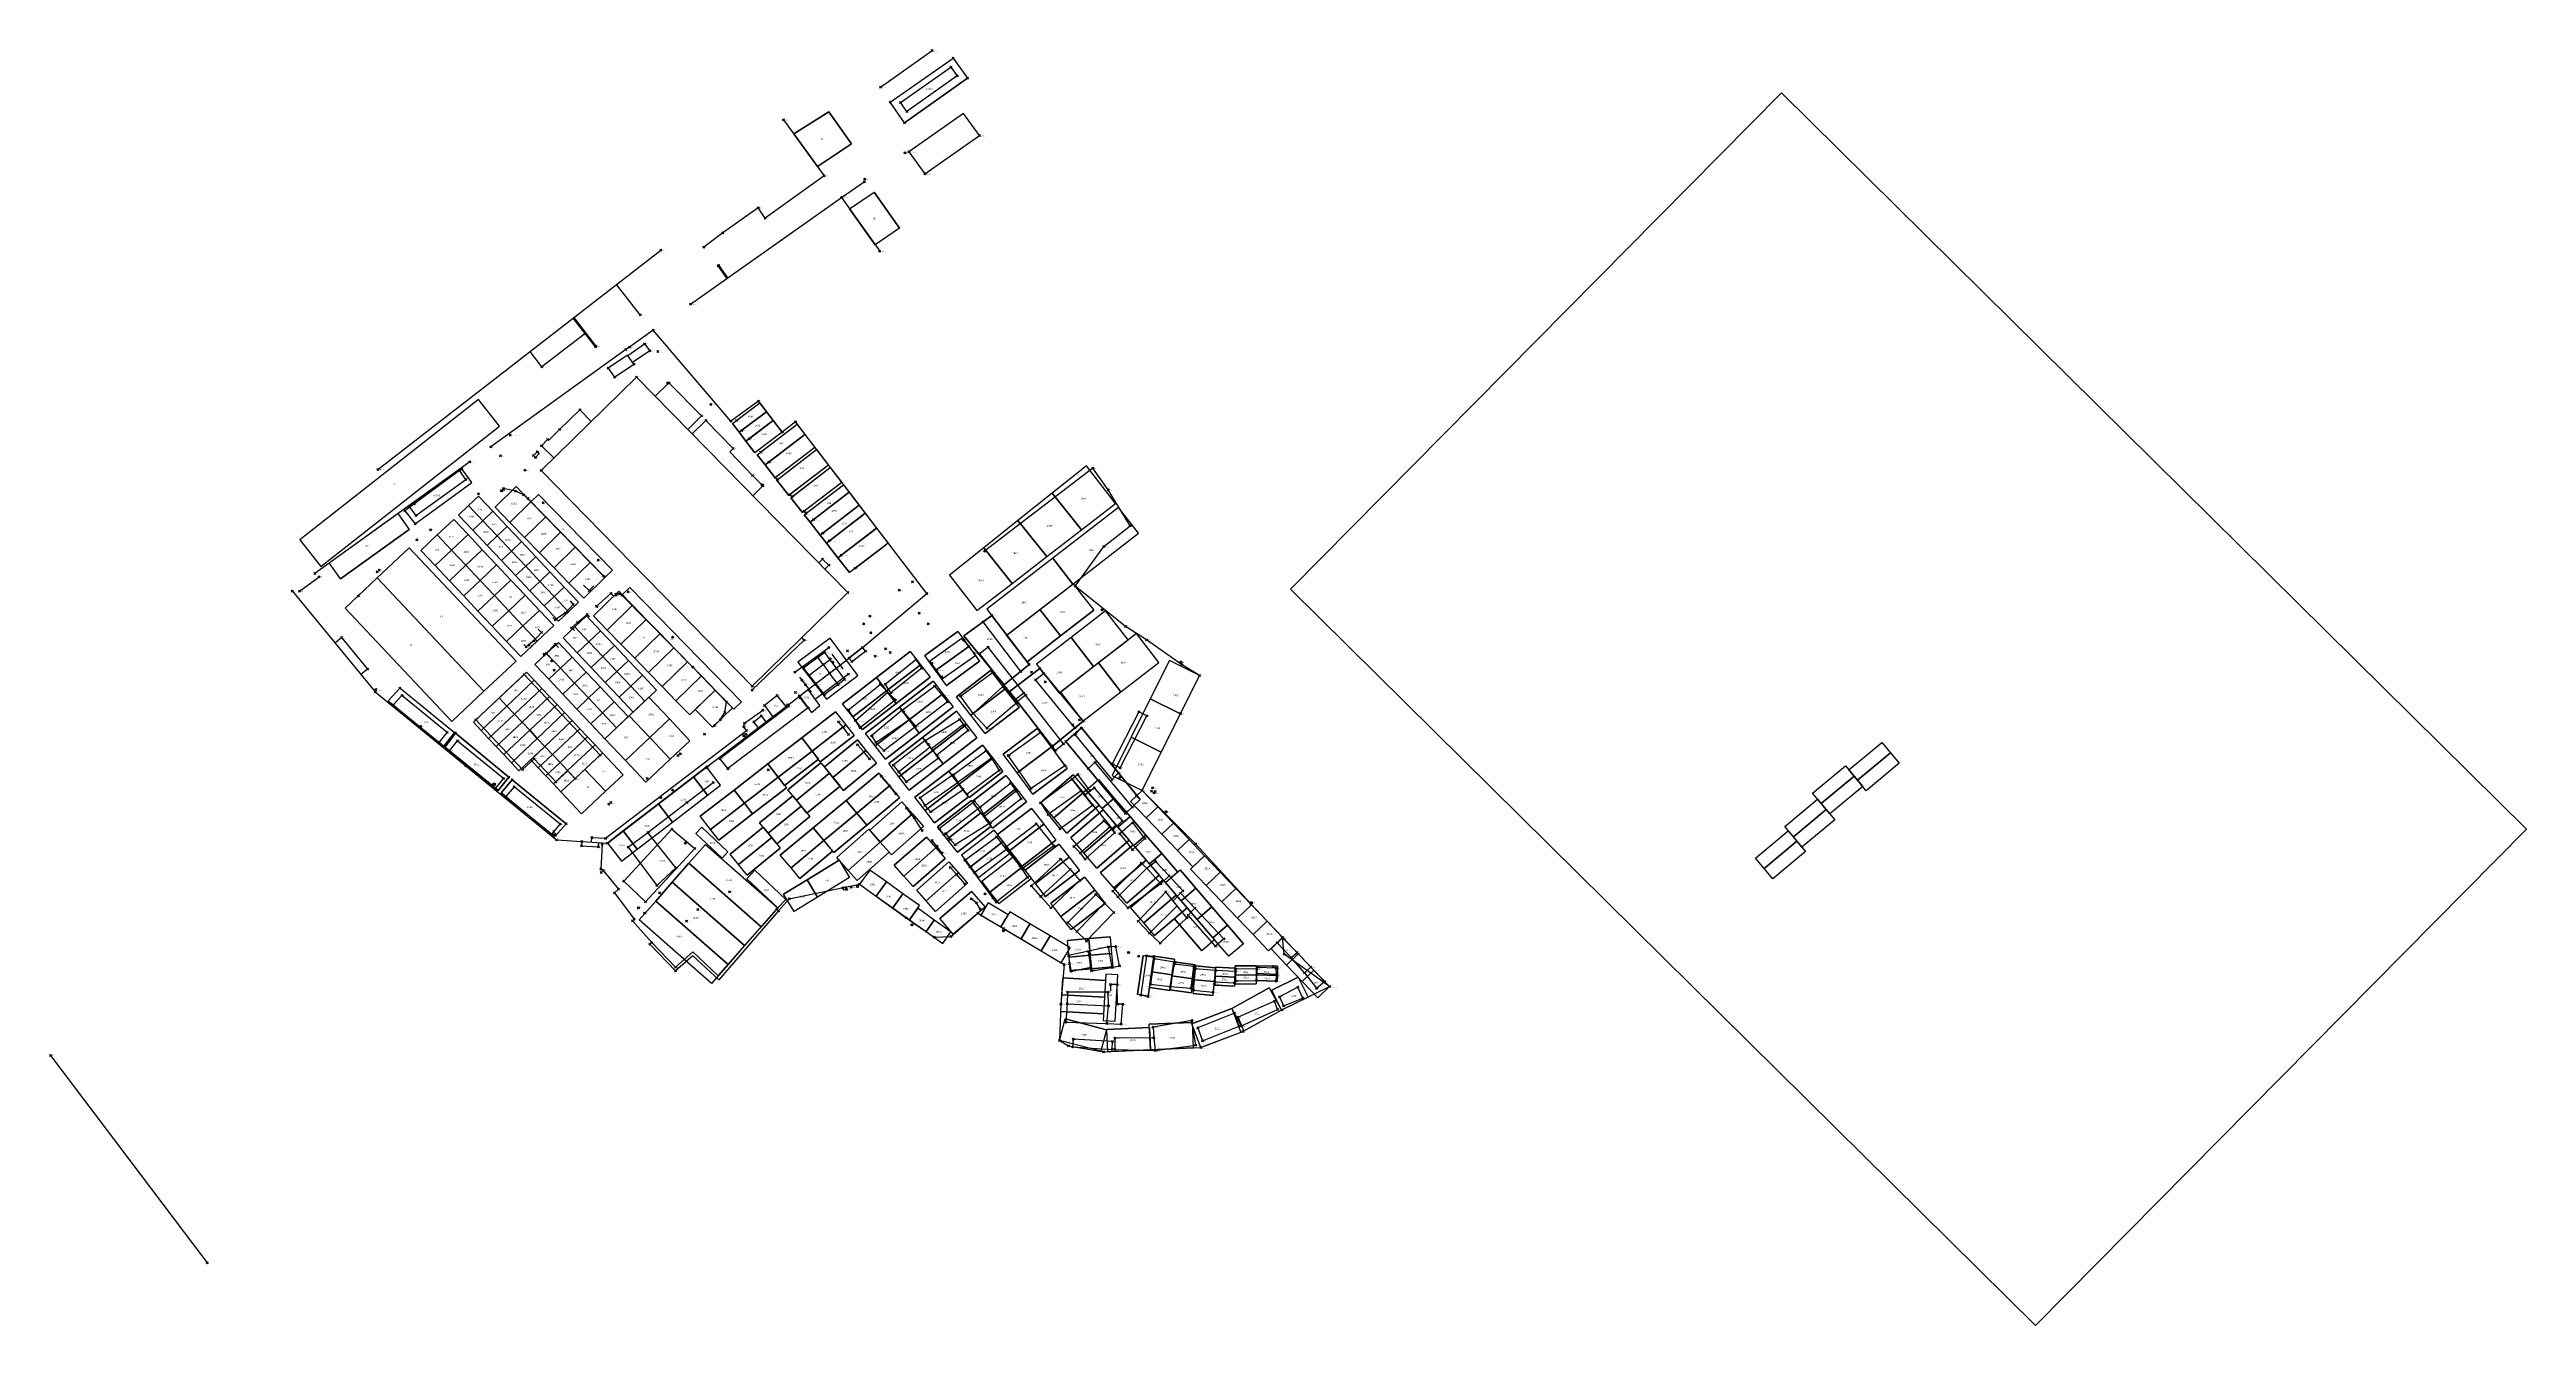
# Model space of a CAD drawing. Extents: x -300 to 752999, y -82189 to 306044.
import ezdxf
from ezdxf.enums import TextEntityAlignment as Align

# ---------------------------------------------------------------- set-up
doc = ezdxf.new("R2010")
doc.units = 0
doc.header["$PDMODE"] = 35
doc.header["$PDSIZE"] = 300
for name, color, linetype, lineweight in [('WF ingombro stive 2', 1, 'Continuous', 30), ('WF lato di accesso', 40, 'Continuous', 30), ('WF linee di costruzione', 30, 'Continuous', 30), ('WF piazzole', 6, 'Continuous', 30)]:
    doc.layers.add(name, color=color, linetype=linetype, lineweight=lineweight)
doc.layers.add('WF nome aree GPS', color=7, linetype='Continuous')
doc.layers.add('WF nuovi punti', color=6, linetype='Continuous')
doc.styles.get("Standard").update_dxf_attribs({"font": 'consola.ttf', "height": 500})
picture_1 = doc.add_image_def('image1.png', size_in_pixel=(2160, 1440))

# ---------------------------------------------------------------- blocks, each defined once
blk = doc.blocks.new('rilievo 2')
at = {"color": 8}
for p, q in [((343529, -300105), (362675, -286691)), ((367033, -292754), (347859, -306419)), ((362675, -286691), (367033, -292754)), ((347859, -306419), (343529, -300105)), ((314221, -309751, 1389), (324899, -303028)), ((324899, -303028), (331757, -312807)), ((321414, -319661, 1343), (314221, -309751, 1389)), ((331757, -312807), (321414, -319661, 1343)), ((331123, -332506, 1316), (338668, -327458)), ((338668, -327458), (346349, -338439)), ((338975, -343527, 1357), (331123, -332506, 1316)), ((346349, -338439), (338975, -343527, 1357)), ((213211, -411653, 1099), (212505, -412138, 2812)), ((216249, -415845), (213211, -411653, 1099)), ((199021, -428355), (216249, -415845)), ((197375, -423326, 2753), (195925, -424398, 2747)), ((195925, -424398, 2747), (199021, -428355)), ((365887, -462433, -929), (374407, -456284, -1125)), ((374407, -456284, -1125), (385837, -471237, -1543)), ((314517, -473480), (324848, -465970)), ((378215, -477421, -1397), (365887, -462433, -929)), ((330867, -474168), (320896, -481588)), ((325817, -468004), (329130, -472483)), ((385837, -471237, -1543), (378215, -477421, -1397)), ((389071, -472403), (379769, -479413, -1495)), ((402192, -488448, -1924), (389071, -472403)), ((194356, -478384), (190885, -482275)), ((211046, -491935), (194370, -478369)), ((319553, -479577), (316045, -475043)), ((379769, -479413, -1495), (392754, -496141, -1795)), ((190885, -482275), (192351, -483445, 2585)), ((392754, -496141, -1795), (402192, -488448, -1924)), ((206371, -494913, 2552), (207770, -496057, 2549)), ((207770, -496057, 2549), (211046, -491935)), ((208072, -496295, 2554), (211288, -492096)), ((209475, -497435, 2553), (208072, -496295, 2554)), ((211288, -492096), (227542, -505427)), ((401659, -490472, -1933), (396928, -494658, -1865)), ((396928, -494658, -1865), (415097, -516482, -1944)), ((419536, -512303, -1951), (401659, -490472, -1933)), ((224337, -509503, 675), (223509, -508833, 2540)), ((227542, -505427), (224337, -509503, 675)), ((225219, -510224, 2528), (228525, -506247)), ((226653, -511395, 2526), (225219, -510224, 2528)), ((228525, -506247), (244998, -519666)), ((244998, -519666), (241572, -523535)), ((415097, -516482, -1944), (419536, -512303, -1951)), ((241572, -523535), (240576, -522767, 2510))]:
    blk.add_line(p, q, dxfattribs=at)
for points, elevation in [([(250671, -370612), (237609, -380655), (233996, -375973)], 1802), ([(263718, -377153), (268851, -373640), (270394, -375759), (265181, -379288)], 1951), ([(239296, -402752), (237466, -404609), (241244, -408332)], 2108), ([(256389, -444346), (233317, -420693), (231997, -419597), (229602, -418423), (225956, -417672), (225935, -417953)], 2095), ([(290044, -489772), (291785, -487987), (293243, -485783), (293703, -482666), (283462, -471954), (261960, -450103), (261178, -449699), (260102, -449797), (260170, -450061)], 2505), ([(301578, -478948), (317351, -463742), (316621, -462996)], 2045), ([(255582, -534476), (256223, -533880), (260909, -539585), (259715, -540634), (265701, -548651), (265141, -549221), (270987, -555760), (278219, -563280), (283547, -558633), (291208, -565884), (309012, -545620), (309560, -546125), (291364, -567155), (283459, -559809), (278238, -564415), (270433, -556296)], 339)]:
    blk.add_lwpolyline(points, dxfattribs=dict(at, elevation=elevation))
at = {"color": 8, "elevation": 2180}
blk.add_lwpolyline([(235619, -408158), (235065, -407572), (236208, -406438), (236762, -407025)], close=True, dxfattribs=at)
at = {"color": 8}
for points in [[(340568, -295564, 1164), (356296, -284374, 1288)], [(311105, -305458, 1408), (323482, -322511, 1330), (305542, -335424, 1375), (303358, -332290, 1408), (292598, -339814, 1383), (286849, -344201, 1684)], [(282761, -361510, 1488), (328669, -329063, 1303), (340328, -345427, 1364)], [(328669, -329063, 1303), (335568, -324336, 1252)], [(187735, -411822, 3474), (273789, -345134, 1928)], [(293884, -353649, 1443), (291244, -349914, 1575), (291453, -349759, 1577), (294096, -353499, 1442)], [(267477, -364785, 1704), (260336, -355560, 2170)], [(247332, -365638, 2403), (254053, -374325, 1802), (253878, -374487, 1806), (247144, -365783, 2407)], [(161648, -448828, 1954), (186863, -479531, 1078), (241997, -524553, 234), (257566, -525503, 360), (287808, -502280, 2651), (311879, -483968, 2683), (320954, -477001, -331), (327105, -472296, -331), (335070, -466036, 2080), (354649, -449578, 2133), (314683, -397379, 2207), (310635, -400536, 2212), (303510, -391107, 2143), (295063, -397138, 2335), (271429, -369482, 1692), (264211, -374625, 1649), (263130, -375375, 1675), (222048, -404916, 2809)], [(272075, -389580, 2143), (276253, -385485, 2266), (286171, -395489, 2442), (281936, -399640, 2140)], [(242945, -399722, 2040), (249117, -393719, 2153), (252564, -397236, 2138)], [(301725, -419830, 2134), (304801, -416814, 2121), (301650, -413663, 2177), (294713, -406524, 2245), (295761, -405499, 2083), (287434, -396931, 2164), (283275, -401007, 2139)], [(296763, -396987, 2097), (303088, -392207, 2141)], [(298405, -399939, 2075), (305105, -394875, 2156)], [(300603, -402537, 2057), (307154, -397587, 2172)], [(304057, -406584, 2078), (314405, -398661, 2197)], [(239296, -402752, 2108), (239605, -403062, 2108)], [(242945, -399722, 2040), (239605, -403062, 2108)], [(306597, -409583, 2112), (316791, -401777, 2195)], [(319839, -405759, 2184), (308675, -414307, 2015), (309128, -415022, 2044), (320352, -406429, 2185)], [(215667, -409517, 2863), (168510, -443480, 2008)], [(309560, -546125, -352), (312778, -542459, -391), (334234, -538070, -628), (348344, -548307, -983), (356892, -554192, -1195), (361959, -553931, -1407), (370204, -546889, -1399), (377957, -551519, -1580), (396391, -562427, -1455), (395427, -574492, -1317), (395026, -585611, -1377), (397751, -587224, -1981), (408367, -589089, -2210), (438006, -587763, -2348), (450817, -582890, -2520), (462675, -576278, -2454), (477131, -569186, -2633), (463320, -559281, -2554), (462858, -554252, -2417), (453210, -543978, -2458), (436425, -525791, -2385), (420179, -509524, -2064), (431791, -486142, -2181), (437562, -474517, -1956), (432131, -471235, -1903), (421510, -463664, -1858), (415096, -459635, -1816), (399752, -447354, -1648), (408530, -435321, -1264), (416515, -428951, -1306), (409819, -418071, -1234), (405135, -411494, 947), (372257, -436688, -825)], [(323967, -411150, 2179), (313043, -419514, 2052), (313600, -420183, 2111), (324496, -411841, 2182)], [(328001, -416419, 2175), (317349, -424574, 2100), (317917, -425259, 2090), (328541, -417124, 2174)], [(320224, -427097, 2056), (330281, -419397, 2168)], [(323005, -431217, 2085), (333298, -423337, 2165)], [(324984, -433577, 2055), (335168, -425780, 2159)], [(328627, -437920, 2159), (338611, -430276, 2161)], [(332865, -441915, 2188), (342105, -434840, 2157)], [(323620, -442168, 2127), (324835, -440977, 2071), (322970, -439148, 2166), (321792, -440303, 2128)], [(163913, -448838, 1933), (169812, -444477, 2012)], [(246206, -451787, -271991), (247125, -452951, 2392), (244749, -455453, 2550), (241672, -457570, 2684), (240961, -456859, 1684)], [(250281, -447005, -271991), (251938, -448681, 2081), (253353, -447267, 2081)], [(254602, -453963, -271991), (254195, -453424, 2150), (258545, -449566, 2065), (259252, -450273, 2065)], [(247504, -460842, -271991), (246582, -459993, 2646), (248470, -458380, 2592), (251358, -455964, 2360), (252065, -456671, 2360)], [(174600, -464599, 1504), (176635, -462968, 2904), (184543, -472637, 2849), (182524, -474248, 1229)], [(236416, -460422, -271991), (237500, -461492, 2737), (235134, -463969, 2787), (232847, -465845, 2819), (232139, -465138, 2819)], [(240013, -468991, -271991), (238969, -467714, 2922), (241622, -464998, 2697), (242678, -466053, 2697)], [(367399, -465693, -1091), (357474, -472910, -939)], [(318901, -474415, 1995), (317195, -472225, 2023), (321522, -468958, 2048), (323525, -467495, 2024), (325182, -469764, -241251)], [(320954, -477001, -331), (318901, -474415, 1995), (323126, -471171, 2050), (325182, -469764, -241251), (327104, -472295, -467)], [(320954, -477001, -331), (325108, -473807, -482), (327104, -472295, -467), (329612, -475756, -566), (327675, -477250, -564), (323524, -480345, -483), (320954, -477001, -331)], [(323126, -471171, 2050), (321522, -468958, 2048)], [(323126, -471171, 2050), (325108, -473807, -482)], [(327675, -477250, -564), (325108, -473807, -482)], [(315807, -480757, 2187), (318531, -484399, 64), (294129, -502882, -37), (291669, -499749, -32), (312644, -483901, 2046), (312314, -483467, 2113)], [(318481, -484416, -282), (316151, -481280, -169)], [(332925, -488245, -536), (342792, -479627, -732)], [(359252, -480446, -932), (349554, -487792, -802)], [(368742, -486102, -1214), (377815, -477879, -1443)], [(252733, -525208, 321), (252800, -523809, 2574), (256922, -524079, 2529), (299863, -491302, 2611), (299017, -490184, 2014), (299264, -489052, 2014), (304821, -485049, 1996)], [(303351, -490348, 2310), (302016, -488619, 1969), (304298, -486821, 1972), (305654, -488580, 2259)], [(330807, -492475, -42), (329240, -490215, -11), (327783, -488662, 12)], [(347289, -485032, -777), (337889, -492921, -571), (339200, -494968, -593), (341567, -497346, -595), (351295, -489952, -823)], [(339200, -494968, -593), (349504, -487826, -801)], [(365781, -489495, -1177), (356136, -496801, -1008)], [(337188, -499887, -264), (335516, -497779, -116), (333626, -495584, -100)], [(354133, -494340, -892), (344462, -501817, -718), (346101, -503864, -783), (348365, -506918, -915), (358109, -499676, -1158), (357692, -498763, -1109)], [(346101, -503864, -783), (355695, -496245, -979)], [(382780, -503622, -1672), (392506, -496343, -1791)], [(374337, -499693, -1466), (364188, -506999, -1204)], [(263848, -526800, 341), (269805, -522264, 256), (281709, -513178, 120), (289643, -507136, -24)], [(345263, -510584, -786), (343347, -508153, -768), (340736, -505200, -630)], [(362651, -504797, -1178), (352650, -511728, -1019), (354070, -514105, -1002), (355772, -516062, -1042), (365725, -509201, -1229)], [(354070, -514105, -1002), (364206, -507026, -1204)], [(381886, -509693, -1513), (372314, -517327, -253129)], [(401649, -509653, -1843), (391588, -516788, -1688)], [(353213, -521673, -1093), (350782, -517797, -890), (348502, -514947, -948)], [(360479, -522615, -1052), (359841, -522918, -1148), (358393, -521118, -1149), (369117, -512756, -1313), (370761, -514619, -1303)], [(374052, -519400, -1370), (363315, -526095, -1184), (361736, -524383, -897), (360479, -522615, -1052), (370761, -514619, -1303)], [(249709, -525060, 398), (249677, -526329, 354), (254840, -526675, 338), (254921, -525342, 339)], [(255975, -525816, 366), (255511, -533509, 340)], [(359229, -528458, -1198), (357707, -526436, -1147), (356249, -524709, -1083)], [(369021, -534509, -1379), (367784, -532759, -1341), (366259, -530723, -1268), (375870, -523623, -1385), (378758, -527440, -1541)], [(401296, -528511, -1867), (410278, -520596, -1916)], [(366199, -537895, -1215), (363795, -535098, -1111), (361746, -532936, -1227)], [(389292, -541824, -1156), (398253, -533590, -1788)], [(421587, -533133, -1983), (425881, -537955, -2046), (415793, -545205, -1872), (412792, -541920, -1829)], [(421587, -533133, -1983), (424264, -531154, -2085), (428403, -535519, -2122), (425881, -537955, -2046)], [(418937, -549298, -1909), (422403, -552975, -1899), (425641, -556017, -1906), (433792, -548296, -2137), (427396, -540363, -2025), (418937, -549298, -1909)], [(428403, -535519, -2122), (432567, -540025, -2096), (431834, -540810, -2010), (429576, -543068, -2063)], [(434108, -547473, -2086), (436173, -545333, -2119), (431834, -540810, -2010)], [(370892, -545583, -1446), (369804, -543690, -1339), (368142, -542515, -1331)], [(400261, -552403, -1693), (408719, -543804, -1748)], [(422403, -552975, -1899), (430797, -544581, -2085)], [(436173, -545333, -2119), (444994, -554686, -2254), (442445, -556926, -2228), (434108, -547473, -2086)], [(404499, -563260, -1873), (404770, -564382, -1870), (411005, -563390, -1877), (409958, -557129, -1846), (403814, -558463, -1789)], [(411005, -563390, -1877), (413263, -562912, -1887), (412103, -557024, -1851), (409958, -557129, -1846)], [(465473, -560350, -2460), (467330, -558833, -2639), (471465, -563309, -2444), (469510, -564992, -2454), (465473, -560350, -2460)], [(469510, -564992, -2454), (473181, -569722, -2475), (475648, -567625, -2485), (471465, -563309, -2444)], [(412638, -574521, -1951), (412603, -568564, -1906), (410561, -568568, -1868), (410561, -570568, -1868)], [(461050, -565522, -2530), (455004, -565196, -2384)], [(397393, -574408, -1720), (409879, -575021, -1906)], [(409402, -580413, -1923), (413729, -580637, -1938), (414305, -574581, -1917), (412638, -574521, -1951)], [(423749, -584822, -2135), (411806, -584847, -1972), (411800, -588289, -2092), (424127, -588631, -1635)], [(88161, -590117, 0), (135769, -653222, 7)], [(88161, -590117, 0), (88161, -590117, 0)]]:
    blk.add_polyline3d(points, dxfattribs=at)
at = {"color": 1}
for points in [[(361982, -289414, 1229), (363895, -292118, 1195), (348549, -302912, 1394), (346701, -300225, 1391)], [(197375, -423326, 2753), (199259, -425832, 2726), (214461, -414911, 2776), (212505, -412138, 2812)], [(371754, -458224, -1018), (374407, -456284, -1125), (385837, -471237, -1543), (383252, -473334, -1493)], [(370645, -467882, -1115), (373201, -465935, -1178), (384131, -479877, -1569), (381615, -481845, -1544)], [(390196, -473910, -1646), (402192, -488448, -1924), (399675, -490419, -1966), (387678, -475877, -1633)], [(194996, -480592, 2656), (192351, -483445, 2585), (206371, -494913, 2552), (208812, -491908, 2619)], [(384664, -480543, -1622), (382178, -482538, -1566), (393683, -497319, -1795), (396201, -495301, -1854)], [(411057, -501414, -2060), (413481, -502645, -2065), (421582, -486816, -2046), (419142, -485623, -2042)], [(209475, -497435, 2553), (211926, -494424, 2615), (225963, -505824, 2580), (223509, -508833, 2540)], [(399778, -492449, -1985), (401659, -490472, -1933), (412968, -504203, -2023), (411054, -506163, -1970)], [(403726, -502818, -1908), (405753, -500982, -1940), (417077, -514618, -1947), (415097, -516482, -1944)], [(229195, -508432, 2576), (226653, -511395, 2526), (240576, -522767, 2510), (243152, -519755, 2596)]]:
    blk.add_polyline3d(points, close=True, dxfattribs=at)
at = {"color": 8}
for points in [[(349242, -315168, 1297), (354041, -321890, 1217), (370666, -310228, 1351), (365867, -303506, 1431)], [(330623, -449313, 2125), (301532, -477741, 2033), (237357, -412142, 2131), (266341, -383731, 2144)], [(257760, -381029, 1996), (259638, -383772, 2065), (265554, -379832, 2343), (263673, -377087, 1967)], [(330997, -469309, -387), (331837, -470315, -494), (335996, -467105, -550), (335070, -466036, 2080)], [(355466, -470279, -873), (357474, -472910, -939), (359369, -475545, -985), (369544, -468311, -1149), (367399, -465693, -1091), (365412, -463168, -1046)], [(255308, -498750, 2875), (247700, -505905, 3627), (245447, -503584, 3012), (241842, -506860, 2803), (235282, -499869, 2839), (231678, -503146, 2630), (217517, -488061, 2893), (232227, -474236, 2932)], [(341957, -477149, -698), (351361, -469691, -774), (353170, -472293, -815), (343704, -479814, -740)], [(374637, -473587, -1374), (377815, -477879, -1443), (382082, -482877, -1551), (372891, -490608, -1452), (368742, -486102, -1214), (364941, -480840, -1095)], [(305345, -483665, 2448), (307881, -487127, 2720), (311879, -483968, 2683), (309182, -480595, 2494)], [(340490, -477283, -660), (345094, -481970, -805), (334389, -490413, -575), (332925, -488245, -536), (330839, -485021, -525)], [(347714, -485700, -778), (347289, -485032, -777), (357013, -477794, -955), (359252, -480446, -932), (360947, -482597, -990), (351295, -489952, -823)], [(355054, -495437, -938), (354133, -494340, -892), (364574, -487924, -1094), (365781, -489495, -1177), (367246, -491278, -1214), (357692, -498763, -1109)], [(389114, -491843, -1792), (392506, -496343, -1791), (396638, -501993, -1839), (386353, -508947, -1682), (382780, -503622, -1672), (379429, -498842, -1561)], [(362651, -504797, -1178), (372653, -497468, -1399), (374337, -499693, -1466), (376643, -503466, -1558), (366979, -510621, -1278), (365725, -509201, -1229)], [(400608, -504624, -1853), (398914, -506100, -1848), (402688, -510860, -1846), (404286, -509500, -1852)], [(370761, -514619, -1303), (380082, -507263, -1574), (381886, -509693, -1513), (383400, -512051, -1568), (374052, -519400, -1370), (373012, -518543, -1355)], [(398914, -506100, -1848), (389272, -513293, -1682), (391588, -516788, -1688), (395169, -521155, -1838), (405069, -514014, -1918), (401649, -509653, -1843)], [(405576, -508685, -1878), (414034, -518722, -1947), (411355, -521417, -1946), (402688, -510860, -1846)], [(387951, -519659, -1616), (393272, -526405, -1688), (383711, -533397, -1597), (378575, -526813, -1499)], [(408527, -518786, -1879), (410278, -520596, -1916), (411786, -522443, -1959), (402844, -530413, -1878), (401296, -528511, -1867), (399401, -526544, -1817)], [(417296, -519313, -1967), (413393, -522691, -1941), (417231, -527624, -1998), (420978, -524152, -2036)], [(378758, -527440, -1541), (382954, -532487, -1614), (385245, -535974, -1648), (375801, -543483, -1571), (374780, -542142, -1549), (369021, -534509, -1379)], [(386452, -538535, -1704), (395327, -530373, -1769), (398253, -533590, -1788), (401162, -536895, -1750), (392346, -545189, -1588), (389292, -541824, -1156)], [(411241, -540125, -1890), (412792, -541920, -1829), (421587, -533133, -1983), (419887, -531663, -1989)], [(330177, -539023, -538), (329152, -539187, -552), (329241, -539762, -598), (330267, -539597, -584)], [(397583, -549663, -1712), (400261, -552403, -1693), (403251, -555320, -1760), (411585, -546682, -1823), (408734, -543819, -1748), (406017, -541146, -1744)], [(461177, -555831, -2445), (465473, -560350, -2460), (467330, -558833, -2639), (462716, -554261, -2444)], [(398071, -562182, -1760), (398516, -564527, -1808), (404499, -563260, -1873), (403814, -558463, -1789), (397719, -559707, -1641)], [(423712, -560071, -1959), (421430, -559852, -1931), (419730, -571749, -1973), (421976, -572218, -1986)], [(429970, -561720, -2052), (423790, -560727, -1943), (422732, -568498, -2024), (428723, -569205, -2083)], [(435862, -563106, -2184), (429876, -562341, -1905), (428723, -569205, -2083), (435053, -569669, -2170)], [(442432, -564272, -2343), (436313, -563779, -2226), (435797, -567724, -2120), (435726, -570294, -2166), (441701, -570888, -2245), (442108, -568315, -2181)], [(448540, -564564, -2380), (442432, -564272, -2343), (442287, -567785, -2195), (448264, -568057, -2327)], [(455076, -563850, -2402), (448562, -563769, -2420), (448540, -564564, -2380), (448528, -567453, -2298), (454887, -567379, -2353)], [(460884, -567533, -2462), (461050, -565522, -2530), (460958, -563607, -2462), (455116, -563395, -2442), (455076, -563850, -2402), (454887, -567379, -2353)], [(396948, -579986, -1932), (409402, -580413, -1923), (409879, -575021, -1906), (409793, -570926, -1903), (397429, -570864, -1838), (397393, -574408, -1720)], [(467524, -569403, -2500), (461888, -572321, -2425), (463190, -575076, -2505), (469037, -572685, -2606)], [(436436, -586966, -2338), (435253, -579541, -2230), (423454, -581572, -2046), (423749, -584822, -2135), (424127, -588631, -1635)], [(449669, -581251, -2289), (448246, -577248, -2294), (437050, -581764, -2209), (438546, -585727, -2348)], [(460436, -573627, -2465), (449384, -578467, -2342), (450360, -581094, -2394), (461306, -576130, -2496)], [(411119, -585858, -1960), (399146, -585198, -1910), (399019, -587506, -2084), (411031, -588361, -2092)]]:
    blk.add_polyline3d(points, close=True, dxfattribs=at)
at = {"color": 1}
blk.add_polyline3d([(263848, -526800, 341), (272583, -538471, 232), (278382, -533064, 135), (269805, -522264, 256)], dxfattribs=at)
for centre in [(275906, -385537, 2233), (225360, -418298, 2570), (304599, -416550, 2033), (198703, -422343, 2736), (408027, -454559, -1799), (240600, -470107, 2848), (431887, -470441, -1896), (200700, -490037, 2592), (299068, -492854, 2592), (223019, -507547, 2507), (273638, -511656, 2520), (427411, -516021, -2067), (241531, -522895, 2487), (333561, -538734, -732), (266972, -545205, 275), (453362, -543663, -2469), (350106, -550428, -1365), (377969, -552242, -1525), (415962, -558827, -1865)]:
    blk.add_circle(centre, 300, dxfattribs=at)
at = {"color": 8}
for p in [(356296, -284374, 1288), (361982, -289414, 1229), (363895, -292118, 1195), (340568, -295564, 1164), (346701, -300225, 1391), (311105, -305458, 1408), (348549, -302912, 1394), (347980, -315465, 1291), (349242, -315168, 1297), (370666, -310228, 1351), (323482, -322511, 1330), (335769, -323474, 1230), (354041, -321890, 1217), (328669, -329063, 1303), (335568, -324336, 1252), (303358, -332290, 1408), (305542, -335424, 1375), (273789, -345134, 1928), (286849, -344201, 1684), (292598, -339814, 1383), (340328, -345427, 1364), (291244, -349914, 1575), (291453, -349759, 1577), (282761, -361510, 1488), (267477, -364785, 1704), (250671, -370612, 1802), (253878, -374487, 1806), (254053, -374325, 1802), (263130, -375375, 1675), (264211, -374625, 1649), (268851, -373640, 1951), (270394, -375759, 2151), (271429, -369482, 1692), (272897, -375995, 2044), (237609, -380655, 1858), (257760, -381029, 1996), (259638, -383772, 2065), (265554, -379832, 2343), (266341, -383731, 2144), (275906, -385537, 2233), (276253, -385485, 2266), (303510, -391107, 2143), (249117, -393719, 2153), (286171, -395489, 2442), (287434, -396931, 2164), (288960, -392031, 2163), (295063, -397138, 2335), (296763, -396987, 2097), (314683, -397379, 2207), (222048, -404916, 2809), (227961, -401413, 2561), (236208, -406438, 2215), (237466, -404609, 2086), (239296, -402752, 2108), (242945, -399722, 2040), (295761, -405499, 2083), (298405, -399939, 2075), (300603, -402537, 2057), (304057, -406584, 2078), (310635, -400536, 2212), (187735, -411822, 3474), (212505, -412138, 2812), (215667, -409517, 2863), (224979, -407732, 2638), (232409, -412025, 2309), (235065, -407572, 2217), (235619, -408158, 2180), (237357, -412142, 2131), (301650, -413663, 2177), (306597, -409583, 2112), (308675, -414307, 2015), (405135, -411494, 947), (214461, -414911, 2776), (218335, -419232, 2713), (225360, -418298, 2570), (225935, -417953, 2551), (225956, -417672, 2492), (229602, -418423, 2352), (231997, -419597, 2228), (233317, -420693, 2137), (304599, -416550, 2033), (304801, -416814, 2121), (309128, -415022, 2044), (313043, -419514, 2052), (313600, -420183, 2111), (409819, -418071, -1234), (197375, -423326, 2753), (198703, -422343, 2736), (199259, -425832, 2726), (238013, -421981, 2149), (317349, -424574, 2100), (317917, -425259, 2090), (320224, -427097, 2056), (416515, -428951, -1306), (199589, -433235, 2692), (203715, -430192, 2701), (323005, -431217, 2085), (324984, -433577, 2055), (372257, -436688, -825), (408530, -435321, -1264), (168510, -443480, 2008), (187504, -443002, 2549), (188091, -442458, 2542), (254701, -439416, 2104), (256389, -444346, 2095), (322970, -439148, 2166), (324835, -440977, 2071), (328627, -437920, 2159), (332865, -441915, 2188), (161648, -448828, 1954), (163913, -448838, 1933), (169812, -444477, 2012), (181774, -450263, 2580), (251938, -448681, 2081), (258545, -449566, 2065), (260102, -449797, 2162), (260170, -450061, 2192), (261178, -449699, 2023), (261960, -450103, 2008), (263842, -449110, 2084), (330623, -449313, 2125), (346244, -448549, 2111), (350349, -446006, 1728), (354649, -449578, 2133), (399752, -447354, -1648), (241672, -457570, 2684), (244749, -455453, 2550), (247125, -452951, 2392), (248470, -458380, 2592), (251358, -455964, 2360), (254195, -453424, 2150), (335457, -458790, 1967), (337299, -456437, 2042), (352380, -455591, -437), (355037, -458810, -728), (371754, -458224, -1018), (374407, -456284, -1125), (408027, -454559, -1799), (176635, -462968, 2904), (232847, -465845, 2819), (233750, -465273, 2775), (235134, -463969, 2787), (237500, -461492, 2737), (241622, -464998, 2697), (246582, -459993, 2646), (277375, -462841, 1969), (317351, -463742, 2137), (330570, -467007, 2045), (335070, -466036, 2080), (337665, -461504, 2142), (342078, -466439, -641), (365649, -463469, -1051), (367399, -465693, -1091), (373201, -465935, -1178), (415096, -459635, -1816), (421510, -463664, -1858), (184543, -472637, 2849), (232227, -474236, 2932), (238269, -468041, 2768), (238298, -468198, 2892), (238969, -467714, 2922), (240600, -470107, 2848), (241374, -472955, 2844), (283462, -471954, 1839), (317195, -472225, 2023), (318901, -474415, 1995), (321522, -468958, 2048), (323126, -471171, 2050), (323525, -467495, 2024), (325108, -473807, -482), (325263, -469439, 1990), (326036, -470490, 2035), (327104, -472295, -467), (330997, -469309, -387), (331837, -470315, -494), (335996, -467105, -550), (338925, -468636, -574), (343492, -467521, -617), (351361, -469691, -774), (353170, -472293, -815), (356208, -470790, -894), (357474, -472910, -939), (369101, -467769, -1137), (370645, -467882, -1115), (374637, -473587, -1374), (383252, -473334, -1493), (385837, -471237, -1543), (390196, -473910, -1646), (431887, -470441, -1896), (432131, -471235, -1903), (437562, -474517, -1956), (186863, -479531, 1078), (187123, -478795, 2580), (194996, -480592, 2656), (301532, -477741, 2033), (301578, -478948, 2045), (309182, -480595, 2494), (314763, -479706, 2047), (315807, -480757, 2187), (316151, -481280, -169), (316678, -475952, 1998), (317812, -477331, 2036), (320954, -477001, -331), (323524, -480345, -483), (327675, -477250, -564), (329612, -475756, -566), (340490, -477283, -660), (341957, -477149, -698), (343704, -479814, -740), (345094, -481970, -805), (357013, -477794, -955), (359252, -474906, -980), (359252, -480446, -932), (364941, -480840, -1095), (377815, -477879, -1443), (381615, -481845, -1544), (384131, -479877, -1569), (384664, -480543, -1622), (387678, -475877, -1633), (390625, -476489, -1645), (192351, -483445, 2585), (217517, -488061, 2893), (291785, -487987, 2185), (293243, -485783, 1965), (293703, -482666, 1827), (299264, -489052, 2014), (302016, -488619, 1969), (304298, -486821, 1972), (304821, -485049, 1996), (305345, -483665, 2448), (307881, -487127, 2720), (311879, -483968, 2683), (312314, -483467, 2113), (312644, -483901, 2046), (318481, -484416, -282), (318531, -484399, 64), (327783, -488662, 12), (330839, -485021, -525), (332925, -488245, -536), (347289, -485032, -777), (347714, -485700, -778), (360947, -482597, -990), (364574, -487924, -1094), (365781, -489495, -1177), (368742, -486102, -1214), (382082, -482877, -1551), (382178, -482538, -1566), (402192, -488448, -1924), (419142, -485623, -2042), (421582, -486816, -2046), (431791, -486142, -2181), (200700, -490037, 2592), (206371, -494913, 2552), (208812, -491908, 2619), (211926, -494424, 2615), (287066, -492418, 2637), (290044, -489772, 2505), (299017, -490184, 2014), (299068, -492854, 2592), (299627, -492367, 2590), (299863, -491302, 2611), (329240, -490215, -11), (330807, -492475, -42), (333626, -495584, -100), (334389, -490413, -575), (337889, -492921, -571), (339200, -494968, -593), (351295, -489952, -823), (354133, -494340, -892), (355054, -495437, -938), (367246, -491278, -1214), (372891, -490608, -1452), (389114, -491843, -1792), (392506, -496343, -1791), (396201, -495301, -1854), (399675, -490419, -1966), (399778, -492449, -1985), (401659, -490472, -1933), (209475, -497435, 2553), (231678, -503146, 2630), (235282, -499869, 2839), (255308, -498750, 2875), (278949, -498915, 2686), (279635, -498385, 2724), (287596, -502597, 136), (287808, -502280, 2651), (291669, -499749, -32), (294129, -502882, -37), (306385, -503220, -173), (335516, -497779, -116), (337188, -499887, -264), (341567, -497346, -595), (344462, -501817, -718), (346101, -503864, -783), (357692, -498763, -1109), (358109, -499676, -1158), (372653, -497468, -1399), (374337, -499693, -1466), (376643, -503466, -1558), (379429, -498842, -1561), (382780, -503622, -1672), (393683, -497319, -1795), (396638, -501993, -1839), (400608, -504624, -1853), (403726, -502818, -1908), (405753, -500982, -1940), (411057, -501414, -2060), (412968, -504203, -2023), (413481, -502645, -2065), (223019, -507547, 2507), (223509, -508833, 2540), (225963, -505824, 2580), (226653, -511395, 2526), (229195, -508432, 2576), (241842, -506860, 2803), (247700, -505905, 3627), (269577, -505879, 2740), (273638, -511656, 2520), (277371, -509411, 2556), (289643, -507136, -24), (340736, -505200, -630), (343347, -508153, -768), (345263, -510584, -786), (348365, -506918, -915), (352650, -511728, -1019), (362651, -504797, -1178), (365725, -509201, -1229), (366979, -510621, -1278), (380082, -507263, -1574), (381886, -509693, -1513), (383400, -512051, -1568), (386353, -508947, -1682), (398914, -506100, -1848), (401649, -509653, -1843), (402688, -510860, -1846), (404286, -509500, -1852), (405576, -508685, -1878), (411054, -506163, -1970), (413405, -505521, -2067), (420179, -509524, -2064), (422959, -509696, -2133), (423273, -508677, -2031), (423756, -510291, -2029), (424122, -509815, -2060), (243152, -519755, 2596), (257965, -513725, 2748), (258596, -513181, 2745), (281709, -513178, 120), (348502, -514947, -948), (350782, -517797, -890), (354070, -514105, -1002), (355772, -516062, -1042), (369117, -512756, -1313), (370761, -514619, -1303), (373012, -518543, -1355), (374052, -519400, -1370), (387951, -519659, -1616), (389272, -513293, -1682), (391588, -516788, -1688), (405069, -514014, -1918), (408527, -518786, -1879), (414034, -518722, -1947), (415097, -516482, -1944), (417077, -514618, -1947), (417296, -519313, -1967), (427411, -516021, -2067), (240576, -522767, 2510), (241241, -522016, 2470), (241531, -522895, 2487), (241997, -524553, 234), (249677, -526329, 354), (249709, -525060, 398), (252800, -523809, 2574), (254840, -526675, 338), (255975, -525816, 366), (256922, -524079, 2529), (257566, -525503, 360), (263848, -526800, 341), (269805, -522264, 256), (281227, -525524, 95), (353213, -521673, -1093), (356249, -524709, -1083), (357707, -526436, -1147), (358393, -521118, -1149), (359841, -522918, -1148), (360479, -522615, -1052), (361736, -524383, -897), (363315, -526095, -1184), (375870, -523623, -1385), (378575, -526813, -1499), (393272, -526405, -1688), (395169, -521155, -1838), (399401, -526544, -1817), (410278, -520596, -1916), (411355, -521417, -1946), (411786, -522443, -1959), (413393, -522691, -1941), (420978, -524152, -2036), (436425, -525791, -2385), (255511, -533509, 340), (255582, -534476, 339), (256223, -533880, 315), (278382, -533064, 135), (359229, -528458, -1198), (361746, -532936, -1227), (366259, -530723, -1268), (367784, -532759, -1341), (369021, -534509, -1379), (378758, -527440, -1541), (382954, -532487, -1614), (383711, -533397, -1597), (395327, -530373, -1769), (398253, -533590, -1788), (401296, -528511, -1867), (402844, -530413, -1878), (417231, -527624, -1998), (419887, -531663, -1989), (421587, -533133, -1983), (424264, -531154, -2085), (259715, -540634, 303), (260909, -539585, 329), (272583, -538471, 232), (273333, -540622, 276), (294633, -540381, -99), (329152, -539187, -552), (330177, -539023, -538), (330267, -539597, -584), (331617, -538929, -568), (333561, -538734, -732), (334234, -538070, -628), (363795, -535098, -1111), (366199, -537895, -1215), (372357, -541003, -1538), (374780, -542142, -1549), (385245, -535974, -1648), (386452, -538535, -1704), (389292, -541824, -1156), (401162, -536895, -1750), (406017, -541146, -1744), (411241, -540125, -1890), (412792, -541920, -1829), (425881, -537955, -2046), (427396, -540363, -2025), (428403, -535519, -2122), (431834, -540810, -2010), (432567, -540025, -2096), (265141, -549221, 181), (265701, -548651, 188), (266972, -545205, 275), (268831, -546819, 141), (281552, -549325, -79), (285070, -545763, -91), (309012, -545620, -266), (309560, -546125, -352), (312778, -542459, -391), (348344, -548307, -983), (368142, -542515, -1331), (369804, -543690, -1339), (370204, -546889, -1399), (370892, -545583, -1446), (375801, -543483, -1571), (392346, -545189, -1588), (397583, -549663, -1712), (408734, -543819, -1748), (411585, -546682, -1823), (415793, -545205, -1872), (418937, -549298, -1909), (433792, -548296, -2137), (434108, -547473, -2086), (436173, -545333, -2119), (453210, -543978, -2458), (453362, -543663, -2469), (270433, -556296, 1487), (270987, -555760, 1447), (350106, -550428, -1365), (356892, -554192, -1195), (361959, -553931, -1407), (377957, -551519, -1580), (377969, -552242, -1525), (400261, -552403, -1693), (403251, -555320, -1760), (409958, -557129, -1846), (412103, -557024, -1851), (422403, -552975, -1899), (425641, -556017, -1906), (442445, -556926, -2228), (444994, -554686, -2254), (461177, -555831, -2445), (462716, -554261, -2444), (462858, -554252, -2417), (278219, -563280, 1256), (278238, -564415, 1236), (396391, -562427, -1455), (397719, -559707, -1641), (398071, -562182, -1760), (398516, -564527, -1808), (403814, -558463, -1789), (404499, -563260, -1873), (404770, -564382, -1870), (411005, -563390, -1877), (413263, -562912, -1887), (415962, -558827, -1865), (419091, -559946, -1954), (421430, -559852, -1931), (423712, -560071, -1959), (423790, -560727, -1943), (429876, -562341, -1905), (429970, -561720, -2052), (435862, -563106, -2184), (436313, -563779, -2226), (442432, -564272, -2343), (448540, -564564, -2380), (448562, -563769, -2420), (455076, -563850, -2402), (455116, -563395, -2442), (460001, -563122, -2448), (460958, -563607, -2462), (463320, -559281, -2554), (465473, -560350, -2460), (467330, -558833, -2639), (471465, -563309, -2444), (397429, -570864, -1838), (409793, -570926, -1903), (410561, -568568, -1868), (412603, -568564, -1906), (419730, -571749, -1973), (421976, -572218, -1986), (422732, -568498, -2024), (428723, -569205, -2083), (435053, -569669, -2170), (435726, -570294, -2166), (435797, -567724, -2120), (441701, -570888, -2245), (442108, -568315, -2181), (442287, -567785, -2195), (448264, -568057, -2327), (448528, -567453, -2298), (454887, -567379, -2353), (460884, -567533, -2462), (461050, -565522, -2530), (461888, -572321, -2425), (467524, -569403, -2500), (469510, -564992, -2454), (473181, -569722, -2475), (475648, -567625, -2485), (477131, -569186, -2633), (395427, -574492, -1317), (396948, -579986, -1932), (397393, -574408, -1720), (409879, -575021, -1906), (412638, -574521, -1951), (414305, -574581, -1917), (435253, -579541, -2230), (448246, -577248, -2294), (449384, -578467, -2342), (460436, -573627, -2465), (461306, -576130, -2496), (462675, -576278, -2454), (463190, -575076, -2505), (469037, -572685, -2606), (395026, -585611, -1377), (397751, -587224, -1981), (399019, -587506, -2084), (399146, -585198, -1910), (409402, -580413, -1923), (411119, -585858, -1960), (411806, -584847, -1972), (413729, -580637, -1938), (423454, -581572, -2046), (423749, -584822, -2135), (436436, -586966, -2338), (437050, -581764, -2209), (438546, -585727, -2348), (449669, -581251, -2289), (450360, -581094, -2394), (450817, -582890, -2520), (88161, -590117), (408367, -589089, -2210), (411031, -588361, -2092), (411800, -588289, -2092), (424127, -588631, -1635), (438006, -587763, -2348), (135769, -653222, 7)]:
    blk.add_point(p, dxfattribs=at)
for s, p in [('Spigolo fabbricato', (356685, -284540, 1288)), ('502', (356685, -284207, 1288)), ('273.280', (356685, -284374, 1288)), ('CS12', (362371, -289581, 1229)), ('503', (362371, -289248, 1229)), ('273.220', (362371, -289414, 1229)), ('CS12', (364284, -292285, 1195)), ('504', (364284, -291952, 1195)), ('273.186', (364284, -292118, 1195)), ('Spigolo fabbricato', (340957, -295731, 1164)), ('501', (340957, -295398, 1164)), ('273.156', (340957, -295564, 1164)), ('CS12', (347090, -300392, 1391)), ('506', (347090, -300058, 1391)), ('273.383', (347090, -300225, 1391)), ('518', (311494, -305292, 1408)), ('273.400', (311494, -305458, 1408)), ('Blocco CLS', (311494, -305625, 1408)), ('CS12', (348938, -303078, 1394)), ('505', (348938, -302745, 1394)), ('273.386', (348938, -302912, 1394)), ('Cancello', (348369, -315632, 1291)), ('511', (348369, -315298, 1291)), ('273.283', (348369, -315465, 1291)), ('Spigolo fabbricato', (349631, -315335, 1297)), ('508', (349631, -315002, 1297)), ('273.288', (349631, -315168, 1297)), ('Spigolo fabbricato', (371055, -310395, 1351)), ('510', (371055, -310061, 1351)), ('273.343', (371055, -310228, 1351)), ('517', (323871, -322344, 1330)), ('273.322', (323871, -322511, 1330)), ('Blocco CLS', (323871, -322678, 1330)), ('Stazione', (336158, -323641, 1230)), ('500', (336158, -323307, 1230)), ('273.222', (336158, -323474, 1230)), ('Spigolo fabbricato', (354430, -322057, 1217)), ('509', (354430, -321723, 1217)), ('273.209', (354430, -321890, 1217)), ('Spigolo fabbricato', (329058, -329230, 1303)), ('439', (329058, -328896, 1303)), ('273.294', (329058, -329063, 1303)), ('Cancello', (335957, -324503, 1252)), ('512', (335957, -324169, 1252)), ('273.243', (335957, -324336, 1252)), ('515', (303747, -332123, 1408)), ('273.400', (303747, -332290, 1408)), ('Blocco CLS', (303747, -332457, 1408)), ('516', (305931, -335257, 1375)), ('273.366', (305931, -335424, 1375)), ('Blocco CLS', (305931, -335590, 1375)), ('Spigolo fabbricato', (274178, -345301, 1928)), ('435', (274178, -344968, 1928)), ('273.919', (274178, -345134, 1928)), ('513', (287238, -344034, 1684)), ('Muro CLS', (287238, -344367, 1684)), ('273.675', (287238, -344201, 1684)), ('514', (292987, -339648, 1383)), ('273.374', (292987, -339814, 1383)), ('Blocco CLS', (292987, -339981, 1383)), ('Spigolo fabbricato', (340717, -345594, 1364)), ('507', (340717, -345260, 1364)), ('273.356', (340717, -345427, 1364)), ('436', (291633, -349747, 1575)), ('Muro CLS', (291633, -350080, 1575)), ('273.567', (291633, -349914, 1575)), ('437', (291842, -349593, 1577)), ('Muro CLS', (291842, -349926, 1577)), ('273.569', (291842, -349759, 1577)), ('438', (283150, -361344, 1488)), ('273.479', (283150, -361510, 1488)), ('434', (267866, -364618, 1704)), ('Muro CLS', (267866, -364952, 1704)), ('273.696', (267866, -364785, 1704)), ('Spigolo fabbricato', (283150, -361677, 1488)), ('431', (251060, -370446, 1802)), ('273.793', (251060, -370612, 1802)), ('Box carrelli', (251060, -370779, 1802)), ('432', (254267, -374321, 1806)), ('Muro CLS', (254267, -374654, 1806)), ('273.798', (254267, -374487, 1806)), ('433', (254442, -374159, 1802)), ('Muro CLS', (254442, -374492, 1802)), ('273.793', (254442, -374325, 1802)), ('389', (263519, -375208, 1675)), ('Muro CLS', (263519, -375542, 1675)), ('273.667', (263519, -375375, 1675)), ('390', (264600, -374458, 1649)), ('Muro CLS', (264600, -374791, 1649)), ('273.641', (264600, -374625, 1649)), ('388', (269240, -373473, 1951)), ('273.942', (269240, -373640, 1951)), ('Box', (269240, -373807, 1951)), ('387', (270783, -375593, 2151)), ('274.143', (270783, -375759, 2151)), ('Box', (270783, -375926, 2151)), ('391', (271818, -369315, 1692)), ('Muro CLS', (271818, -369649, 1692)), ('273.684', (271818, -369482, 1692)), ('394', (273286, -375828, 2044)), ('274.035', (273286, -375995, 2044)), ('Palo illuminazione', (273286, -376162, 2044)), ('430', (237998, -380489, 1858)), ('273.850', (237998, -380655, 1858)), ('Box carrelli', (237998, -380822, 1858)), ('384', (258149, -380862, 1996)), ('273.987', (258149, -381029, 1996)), ('Box', (258149, -381196, 1996)), ('385', (260027, -383605, 2065)), ('274.056', (260027, -383772, 2065)), ('Box', (260027, -383939, 2065)), ('386', (265943, -379665, 2343)), ('274.335', (265943, -379832, 2343)), ('Box', (265943, -379998, 2343)), ('Spigolo fabbricato', (266730, -383898, 2144)), ('392', (266730, -383564, 2144)), ('274.136', (266730, -383731, 2144)), ('395', (276295, -385371, 2233)), ('274.224', (276295, -385537, 2233)), ('Idrante', (276295, -385704, 2233)), ('393', (276642, -385318, 2266)), ('274.257', (276642, -385485, 2266)), ('Box', (276642, -385652, 2266)), ('400', (303899, -390940, 2143)), ('Muro CLS', (303899, -391274, 2143)), ('274.134', (303899, -391107, 2143)), ('383', (249506, -393552, 2153)), ('274.144', (249506, -393719, 2153)), ('Box', (249506, -393886, 2153)), ('397', (286560, -395323, 2442)), ('274.433', (286560, -395489, 2442)), ('Box', (286560, -395656, 2442)), ('398', (287823, -396764, 2164)), ('274.156', (287823, -396931, 2164)), ('Box', (287823, -397098, 2164)), ('396', (289349, -391864, 2163)), ('274.154', (289349, -392031, 2163)), ('Palo illuminazione', (289349, -392198, 2163)), ('399', (295452, -396971, 2335)), ('Muro CLS', (295452, -397305, 2335)), ('274.327', (295452, -397138, 2335)), ('413', (297152, -396820, 2097)), ('274.089', (297152, -396987, 2097)), ('Baraccatura acciaio', (297152, -397153, 2097)), ('402', (315072, -397212, 2207)), ('Muro CLS', (315072, -397546, 2207)), ('274.199', (315072, -397379, 2207)), ('372', (222437, -404749, 2809)), ('Muro CLS', (222437, -405083, 2809)), ('274.800', (222437, -404916, 2809)), ('374', (228350, -401246, 2561)), ('274.552', (228350, -401413, 2561)), ('Palo illuminazione', (228350, -401580, 2561)), ('379', (236596, -406271, 2215)), ('274.206', (236596, -406438, 2215)), ('Blocco CLS', (236596, -406605, 2215)), ('380', (237855, -404443, 2086)), ('274.078', (237855, -404609, 2086)), ('Box', (237855, -404776, 2086)), ('381', (239685, -402585, 2108)), ('274.100', (239685, -402752, 2108)), ('Box', (239685, -402919, 2108)), ('382', (243334, -399555, 2040)), ('274.032', (243334, -399722, 2040)), ('Box', (243334, -399889, 2040)), ('403', (296150, -405332, 2083)), ('274.074', (296150, -405499, 2083)), ('Box', (296150, -405666, 2083)), ('414', (298794, -399772, 2075)), ('274.066', (298794, -399939, 2075)), ('Baraccatura acciaio', (298794, -400106, 2075)), ('415', (300992, -402371, 2057)), ('274.049', (300992, -402537, 2057)), ('Baraccatura acciaio', (300992, -402704, 2057)), ('416', (304446, -406417, 2078)), ('274.070', (304446, -406584, 2078)), ('Baraccatura acciaio', (304446, -406750, 2078)), ('401', (311024, -400369, 2212)), ('Muro CLS', (311024, -400702, 2212)), ('274.203', (311024, -400536, 2212)), ('Spigolo fabbricato', (188124, -411989, 3474)), ('440', (188124, -411656, 3474)), ('275.465', (188124, -411822, 3474)), ('CS13', (212894, -412304, 2812)), ('519', (212894, -411971, 2812)), ('274.803', (212894, -412138, 2812)), ('371', (216056, -409350, 2863)), ('Muro CLS', (216056, -409684, 2863)), ('274.855', (216056, -409517, 2863)), ('373', (225368, -407566, 2638)), ('274.629', (225368, -407732, 2638)), ('Riga bianca', (225368, -407899, 2638)), ('375', (232798, -411858, 2309)), ('274.300', (232798, -412025, 2309)), ('Riga bianca', (232798, -412192, 2309)), ('378', (235454, -407405, 2217)), ('274.209', (235454, -407572, 2217)), ('Blocco CLS', (235454, -407739, 2217)), ('377', (236008, -407992, 2180)), ('274.172', (236008, -408158, 2180)), ('Blocco CLS', (236008, -408325, 2180)), ('Spigolo fabbricato', (237746, -412309, 2131)), ('376', (237746, -411975, 2131)), ('274.123', (237746, -412142, 2131)), ('404', (302039, -413496, 2177)), ('274.169', (302039, -413663, 2177)), ('Box', (302039, -413830, 2177)), ('417', (306986, -409416, 2112)), ('274.103', (306986, -409583, 2112)), ('Baraccatura acciaio', (306986, -409749, 2112)), ('407', (309064, -414140, 2015)), ('274.006', (309064, -414307, 2015)), ('541', (405524, -411327, 947)), ('Muro CLS', (405524, -411661, 947)), ('272.939', (405524, -411494, 947)), ('CS13', (214850, -415077, 2776)), ('520', (214850, -414744, 2776)), ('274.768', (214850, -414911, 2776)), ('370', (218724, -419065, 2713)), ('274.704', (218724, -419232, 2713)), ('Riga bianca', (218724, -419399, 2713)), ('369', (225749, -418131, 2570)), ('274.561', (225749, -418298, 2570)), ('Idrante', (225749, -418464, 2570)), ('368', (226324, -417786, 2551)), ('Muro CLS', (226324, -418120, 2551)), ('274.543', (226324, -417953, 2551)), ('367', (226345, -417505, 2492)), ('Muro CLS', (226345, -417839, 2492)), ('274.484', (226345, -417672, 2492)), ('366', (229991, -418256, 2352)), ('Muro CLS', (229991, -418590, 2352)), ('274.343', (229991, -418423, 2352)), ('365', (232385, -419430, 2228)), ('Muro CLS', (232385, -419764, 2228)), ('274.220', (232385, -419597, 2228)), ('364', (233706, -420527, 2137)), ('Muro CLS', (233706, -420860, 2137)), ('274.128', (233706, -420693, 2137)), ('363', (238402, -421814, 2149)), ('406', (304988, -416383, 2033)), ('274.024', (304988, -416550, 2033)), ('Idrante', (304988, -416717, 2033)), ('405', (305190, -416647, 2121)), ('274.113', (305190, -416814, 2121)), ('Box', (305190, -416981, 2121)), ('Blocco CLS', (309064, -414473, 2015)), ('408', (309517, -414855, 2044)), ('274.036', (309517, -415022, 2044)), ('Blocco CLS', (309517, -415189, 2044)), ('409', (313432, -419347, 2052)), ('274.043', (313432, -419514, 2052)), ('Blocco CLS', (313432, -419681, 2052)), ('410', (313989, -420016, 2111)), ('274.103', (313989, -420183, 2111)), ('Blocco CLS', (313989, -420350, 2111)), ('287', (410208, -417904, -1234)), ('270.757', (410208, -418071, -1234)), ('Limite asfalto', (410208, -418237, -1234)), ('336', (197764, -423159, 2753)), ('274.744', (197764, -423326, 2753)), ('Palo illuminazione', (197764, -423493, 2753)), ('337', (199092, -422177, 2736)), ('274.727', (199092, -422343, 2736)), ('Idrante', (199092, -422510, 2736)), ('CS13', (199648, -425999, 2726)), ('521', (199648, -425665, 2726)), ('274.717', (199648, -425832, 2726)), ('274.140', (238402, -421981, 2149)), ('Riga bianca', (238402, -422148, 2149)), ('411', (317738, -424407, 2100)), ('274.091', (317738, -424574, 2100)), ('Blocco CLS', (317738, -424741, 2100)), ('412', (318306, -425092, 2090)), ('274.081', (318306, -425259, 2090)), ('Blocco CLS', (318306, -425425, 2090)), ('418', (320613, -426930, 2056)), ('274.048', (320613, -427097, 2056)), ('Baraccatura acciaio', (320613, -427263, 2056)), ('286', (416904, -428784, -1306)), ('270.685', (416904, -428951, -1306)), ('Limite asfalto', (416904, -429118, -1306)), ('338', (199978, -433068, 2692)), ('274.684', (199978, -433235, 2692)), ('Riga bianca', (199978, -433402, 2692)), ('339', (204104, -430026, 2701)), ('274.693', (204104, -430192, 2701)), ('Riga bianca', (204104, -430359, 2701)), ('419', (323394, -431050, 2085)), ('274.076', (323394, -431217, 2085)), ('Baraccatura acciaio', (323394, -431383, 2085)), ('420', (325373, -433410, 2055)), ('274.046', (325373, -433577, 2055)), ('Baraccatura acciaio', (325373, -433744, 2055)), ('542', (372646, -436522, -825)), ('Muro CLS', (372646, -436855, -825)), ('271.167', (372646, -436688, -825)), ('285', (408919, -435154, -1264)), ('270.728', (408919, -435321, -1264)), ('Limite asfalto', (408919, -435488, -1264)), ('330', (168899, -443313, 2008)), ('Muro CLS', (168899, -443647, 2008)), ('273.999', (168899, -443480, 2008)), ('332', (170201, -444310, 2012)), ('274.003', (170201, -444477, 2012)), ('333', (187893, -442836, 2549)), ('274.541', (187893, -443002, 2549)), ('Blocco CLS', (187893, -443169, 2549)), ('334', (188480, -442291, 2542)), ('274.534', (188480, -442458, 2542)), ('Blocco CLS', (188480, -442625, 2542)), ('362', (255089, -439250, 2104)), ('274.095', (255089, -439416, 2104)), ('Riga bianca', (255089, -439583, 2104)), ('361', (256778, -444180, 2095)), ('274.086', (256778, -444346, 2095)), ('422', (323359, -438981, 2166)), ('274.157', (323359, -439148, 2166)), ('Box', (323359, -439315, 2166)), ('423', (325224, -440810, 2071)), ('274.063', (325224, -440977, 2071)), ('Box', (325224, -441144, 2071)), ('421', (329016, -437754, 2159)), ('274.150', (329016, -437920, 2159)), ('Baraccatura acciaio', (329016, -438087, 2159)), ('424', (333254, -441748, 2188)), ('274.180', (333254, -441915, 2188)), ('Baraccatura acciaio', (333254, -442082, 2188)), ('329', (162037, -448662, 1954)), ('Muro CLS', (162037, -448995, 1954)), ('273.946', (162037, -448828, 1954)), ('Sbarra', (164302, -449005, 1933)), ('331', (164302, -448671, 1933)), ('273.924', (164302, -448838, 1933)), ('Sbarra', (170201, -444644, 2012)), ('335', (182163, -450096, 2580)), ('274.572', (182163, -450263, 2580)), ('Riga bianca', (182163, -450430, 2580)), ('831', (252327, -448514, 2081)), ('274.073', (252327, -448681, 2081)), ('Ingombro stive', (252327, -448848, 2081)), ('Muro CLS', (256778, -444513, 2095)), ('830', (258934, -449399, 2065)), ('274.056', (258934, -449566, 2065)), ('Ingombro stive', (258934, -449733, 2065)), ('359', (260491, -449631, 2162)), ('Muro CLS', (260491, -449964, 2162)), ('274.154', (260491, -449797, 2162)), ('360', (260559, -449894, 2192)), ('Muro CLS', (260559, -450228, 2192)), ('274.183', (260559, -450061, 2192)), ('358', (261567, -449533, 2023)), ('Muro CLS', (261567, -449866, 2023)), ('274.015', (261567, -449699, 2023)), ('357', (262349, -449936, 2008)), ('Muro CLS', (262349, -450269, 2008)), ('274.000', (262349, -450103, 2008)), ('356', (264231, -448943, 2084)), ('274.075', (264231, -449110, 2084)), ('Riga bianca', (264231, -449277, 2084)), ('Spigolo fabbricato', (331012, -449479, 2125)), ('299', (331012, -449146, 2125)), ('274.117', (331012, -449313, 2125)), ('427', (346633, -448382, 2111)), ('Muro CLS', (346633, -448715, 2111)), ('274.102', (346633, -448549, 2111)), ('426', (350738, -445839, 1728)), ('273.720', (350738, -446006, 1728)), ('Box', (350738, -446172, 1728)), ('425', (355038, -449412, 2133)), ('Muro CLS', (355038, -449745, 2133)), ('274.124', (355038, -449578, 2133)), ('270.343', (400140, -447354, -1648)), ('192', (400140, -447187, -1648)), ('Limite asfalto', (400140, -447520, -1648)), ('834', (242061, -457404, 2684)), ('274.675', (242061, -457570, 2684)), ('Ingombro stive', (242061, -457737, 2684)), ('833', (245138, -455287, 2550)), ('274.541', (245138, -455453, 2550)), ('Ingombro stive - mezzeria', (245138, -455620, 2550)), ('832', (247514, -452784, 2392)), ('274.383', (247514, -452951, 2392)), ('Ingombro stive', (247514, -453118, 2392)), ('827', (248859, -458214, 2592)), ('274.584', (248859, -458380, 2592)), ('Ingombro stive - mezzeria', (248859, -458547, 2592)), ('828', (251747, -455797, 2360)), ('274.351', (251747, -455964, 2360)), ('Ingombro stive', (251747, -456131, 2360)), ('829', (254584, -453257, 2150)), ('274.141', (254584, -453424, 2150)), ('Ingombro stive', (254584, -453590, 2150)), ('429', (335846, -458624, 1967)), ('273.959', (335846, -458790, 1967)), ('Box', (335846, -458957, 1967)), ('428', (337688, -456270, 2042)), ('274.034', (337688, -456437, 2042)), ('Box', (337688, -456604, 2042)), ('284', (352769, -455424, -437)), ('271.554', (352769, -455591, -437)), ('Box carrelli', (352769, -455758, -437)), ('283', (355426, -458644, -728)), ('271.263', (355426, -458810, -728)), ('Box', (355426, -458977, -728)), ('CS11', (372143, -458391, -1018)), ('544', (372143, -458058, -1018)), ('270.973', (372143, -458224, -1018)), ('CS11', (374796, -456451, -1125)), ('543', (374796, -456118, -1125)), ('270.867', (374796, -456284, -1125)), ('270.193', (408416, -454559, -1799)), ('191', (408416, -454392, -1799)), ('Idrante', (408416, -454726, -1799)), ('189', (415485, -459468, -1816)), ('328', (177024, -462801, 2904)), ('274.896', (177024, -462968, 2904)), ('Box', (177024, -463135, 2904)), ('837', (233236, -465679, 2819)), ('274.811', (233236, -465845, 2819)), ('Ingombro stive', (233236, -466012, 2819)), ('341', (234139, -465106, 2775)), ('274.767', (234139, -465273, 2775)), ('Riga bianca', (234139, -465440, 2775)), ('836', (235523, -463802, 2787)), ('274.779', (235523, -463969, 2787)), ('Ingombro stive - mezzeria', (235523, -464136, 2787)), ('835', (237889, -461325, 2737)), ('274.729', (237889, -461492, 2737)), ('Ingombro stive', (237889, -461659, 2737)), ('825', (242011, -464831, 2697)), ('274.689', (242011, -464998, 2697)), ('Ingombro stive', (242011, -465164, 2697)), ('826', (246971, -459826, 2646)), ('274.637', (246971, -459993, 2646)), ('Ingombro stive', (246971, -460160, 2646)), ('355', (277763, -462675, 1969)), ('273.960', (277763, -462841, 1969)), ('Riga bianca', (277763, -463008, 1969)), ('300', (317740, -463576, 2137)), ('274.128', (317740, -463742, 2137)), ('Pedonale', (317740, -463909, 2137)), ('290', (330959, -466840, 2045)), ('274.037', (330959, -467007, 2045)), ('Scala', (335459, -466203, 2080)), ('288', (335459, -465869, 2080)), ('274.071', (335459, -466036, 2080)), ('279', (336385, -466938, -550)), ('289', (338054, -461338, 2142)), ('274.133', (338054, -461504, 2142)), ('Box', (338054, -461671, 2142)), ('281', (342467, -466273, -641)), ('271.351', (342467, -466439, -641)), ('Box', (342467, -466606, -641)), ('576', (366038, -463302, -1051)), ('270.940', (366038, -463469, -1051)), ('Ingombro stive', (366038, -463636, -1051)), ('575', (367788, -465527, -1091)), ('270.900', (367788, -465693, -1091)), ('Ingombro stive - mezzeria', (367788, -465860, -1091)), ('CS05', (373590, -466102, -1178)), ('545', (373590, -465769, -1178)), ('270.813', (373590, -465935, -1178)), ('270.176', (415485, -459635, -1816)), ('Limite asfalto', (415485, -459802, -1816)), ('188', (421899, -463498, -1858)), ('270.133', (421899, -463664, -1858)), ('Limite asfalto', (421899, -463831, -1858)), ('327', (184932, -472470, 2849)), ('274.840', (184932, -472637, 2849)), ('Box', (184932, -472804, 2849)), ('340', (232616, -474069, 2932)), ('274.924', (232616, -474236, 2932)), ('Baraccatura acciaio', (232616, -474403, 2932)), ('342', (238658, -467874, 2768)), ('274.760', (238658, -468041, 2768)), ('Riga bianca', (238658, -468208, 2768)), ('823', (238687, -468031, 2892)), ('274.884', (238687, -468198, 2892)), ('Blocco CLS', (238687, -468365, 2892)), ('824', (239358, -467547, 2922)), ('274.913', (239358, -467714, 2922)), ('Blocco CLS', (239358, -467881, 2922)), ('344', (240989, -469940, 2848)), ('274.840', (240989, -470107, 2848)), ('Idrante', (240989, -470274, 2848)), ('343', (241763, -472788, 2844)), ('274.835', (241763, -472955, 2844)), ('Riga bianca', (241763, -473122, 2844)), ('354', (283851, -471787, 1839)), ('Muro CLS', (283851, -472121, 1839)), ('273.830', (283851, -471954, 1839)), ('274.014', (317584, -472225, 2023)), ('719', (317584, -472059, 2023)), ('Box C/S tubi', (317584, -472392, 2023)), ('273.986', (319290, -474415, 1995)), ('720', (319290, -474248, 1995)), ('Box C/S', (319290, -474582, 1995)), ('274.039', (321911, -468958, 2048)), ('718', (321911, -468791, 2048)), ('Box C/S tubi', (321911, -469125, 2048)), ('274.041', (323515, -471171, 2050)), ('721', (323515, -471004, 2050)), ('Box C/S', (323515, -471337, 2050)), ('274.015', (323914, -467495, 2024)), ('717', (323914, -467328, 2024)), ('Box C/S rotoli', (323914, -467661, 2024)), ('Muro CLS base tubi', (325497, -473974, -482)), ('271.509', (325497, -473807, -482)), ('714', (325497, -473640, -482)), ('292', (325652, -469272, 1990)), ('273.982', (325652, -469439, 1990)), ('Box C/S', (325652, -469606, 1990)), ('291', (326425, -470323, 2035)), ('274.026', (326425, -470490, 2035)), ('Box C/S', (326425, -470657, 2035)), ('Muro CLS base rotoli', (327493, -472462, -467)), ('271.525', (327493, -472295, -467)), ('716', (327493, -472128, -467)), ('Box', (330959, -467174, 2045)), ('Scala', (331386, -469475, -387)), ('277', (331386, -469142, -387)), ('271.604', (331386, -469309, -387)), ('Scala', (332226, -470482, -494)), ('278', (332226, -470148, -494)), ('271.498', (332226, -470315, -494)), ('Scala', (336385, -467272, -550)), ('271.441', (336385, -467105, -550)), ('280', (339314, -468470, -574)), ('271.417', (339314, -468636, -574)), ('Box', (339314, -468803, -574)), ('282', (343881, -467354, -617)), ('271.375', (343881, -467521, -617)), ('Box', (343881, -467688, -617)), ('271.217', (351750, -469691, -774)), ('724', (351750, -469524, -774)), ('Ingombro stive', (351750, -469858, -774)), ('271.176', (353559, -472293, -815)), ('725', (353559, -472126, -815)), ('Ingombro stive', (353559, -472460, -815)), ('571', (356597, -470624, -894)), ('271.098', (356597, -470790, -894)), ('Ingombro stive', (356597, -470957, -894)), ('572', (357863, -472743, -939)), ('271.052', (357863, -472910, -939)), ('Ingombro stive - mezzeria', (357863, -473077, -939)), ('574', (369490, -467603, -1137)), ('270.854', (369490, -467769, -1137)), ('Ingombro stive', (369490, -467936, -1137)), ('CS05', (371034, -468049, -1115)), ('546', (371034, -467715, -1115)), ('270.877', (371034, -467882, -1115)), ('577', (375026, -473421, -1374)), ('270.618', (375026, -473587, -1374)), ('Ingombro stive', (375026, -473754, -1374)), ('CS11', (383641, -473501, -1493)), ('548', (383641, -473167, -1493)), ('270.498', (383641, -473334, -1493)), ('CS11', (386226, -471404, -1543)), ('547', (386226, -471070, -1543)), ('270.448', (386226, -471237, -1543)), ('CS10', (390585, -474077, -1646)), ('549', (390585, -473743, -1646)), ('270.346', (390585, -473910, -1646)), ('186', (432276, -470274, -1896)), ('270.096', (432276, -470441, -1896)), ('Idrante', (432276, -470608, -1896)), ('187', (432520, -471068, -1903)), ('270.089', (432520, -471235, -1903)), ('Limite asfalto', (432520, -471402, -1903)), ('184', (437951, -474350, -1956)), ('270.035', (437951, -474517, -1956)), ('441', (187252, -479364, 1078)), ('Muro CLS', (187252, -479697, 1078)), ('273.070', (187252, -479531, 1078)), ('326', (187512, -478628, 2580)), ('274.572', (187512, -478795, 2580)), ('Palo illuminazione', (187512, -478961, 2580)), ('CS01', (195385, -480758, 2656)), ('522', (195385, -480425, 2656)), ('274.648', (195385, -480592, 2656)), ('Spigolo fabbricato', (301921, -477908, 2033)), ('302', (301921, -477574, 2033)), ('274.025', (301921, -477741, 2033)), ('301', (301967, -478782, 2045)), ('274.037', (301967, -478948, 2045)), ('Pedonale', (301967, -479115, 2045)), ('Superpacchi', (309571, -480761, 2494)), ('807', (309571, -480428, 2494)), ('274.485', (309571, -480595, 2494)), ('295', (315152, -479539, 2047)), ('274.039', (315152, -479706, 2047)), ('Box', (315152, -479873, 2047)), ('296', (316196, -480590, 2187)), ('274.178', (316196, -480757, 2187)), ('Rampa', (316196, -480924, 2187)), ('271.822', (316540, -481280, -169)), ('710', (316540, -481114, -169)), ('Rampa', (316540, -481447, -169)), ('293', (317067, -475786, 1998)), ('273.989', (317067, -475952, 1998)), ('Box C/S', (317067, -476119, 1998)), ('294', (318201, -477165, 2036)), ('274.027', (318201, -477331, 2036)), ('Box C/S', (318201, -477498, 2036)), ('Muro CLS base tubi', (321343, -477167, -331)), ('271.661', (321343, -477001, -331)), ('711', (321343, -476834, -331)), ('271.509', (323913, -480345, -483)), ('712', (323913, -480178, -483)), ('Box C/S tubi', (323913, -480512, -483)), ('271.428', (328064, -477250, -564)), ('713', (328064, -477083, -564)), ('Box C/S tubi', (328064, -477417, -564)), ('271.426', (330001, -475756, -566)), ('715', (330001, -475590, -566)), ('Box C/S rotoli', (330001, -475923, -566)), ('271.331', (340879, -477283, -660)), ('722', (340879, -477117, -660)), ('Ingombro stive', (340879, -477450, -660)), ('271.293', (342346, -477149, -698)), ('723', (342346, -476983, -698)), ('Ingombro stive', (342346, -477316, -698)), ('271.252', (344093, -479814, -740)), ('726', (344093, -479647, -740)), ('Ingombro stive', (344093, -479981, -740)), ('271.187', (345483, -481970, -805)), ('727', (345483, -481803, -805)), ('Ingombro stive', (345483, -482137, -805)), ('271.036', (357402, -477794, -955)), ('735', (357402, -477627, -955)), ('Ingombro stive', (357402, -477961, -955)), ('573', (359641, -474739, -980)), ('271.011', (359641, -474906, -980)), ('271.060', (359641, -480446, -932)), ('736', (359641, -480279, -932)), ('Ingombro stive', (359641, -475073, -980)), ('Ingombro stive - mezzeria', (359641, -480613, -932)), ('582', (365330, -480673, -1095)), ('270.897', (365330, -480840, -1095)), ('Ingombro stive', (365330, -481007, -1095)), ('578', (378204, -477712, -1443)), ('270.549', (378204, -477879, -1443)), ('Ingombro stive - mezzeria', (378204, -478045, -1443)), ('CS05', (382004, -482012, -1544)), ('552', (382004, -481679, -1544)), ('270.447', (382004, -481845, -1544)), ('CS05', (384520, -480044, -1569)), ('551', (384520, -479710, -1569)), ('270.423', (384520, -479877, -1569)), ('CS06', (385053, -480709, -1622)), ('554', (385053, -480376, -1622)), ('270.369', (385053, -480543, -1622)), ('CS10', (388067, -476044, -1633)), ('550', (388067, -475710, -1633)), ('270.358', (388067, -475877, -1633)), ('270.346', (391014, -476489, -1645)), ('194', (391014, -476322, -1645)), ('Ingombro stive', (391014, -476656, -1645)), ('Limite asfalto', (437951, -474683, -1956)), ('CS01', (192740, -483612, 2585)), ('523', (192740, -483278, 2585)), ('274.576', (192740, -483445, 2585)), ('322', (217906, -487894, 2893)), ('274.885', (217906, -488061, 2893)), ('Baraccatura acciaio', (217906, -488228, 2893)), ('350', (290433, -489605, 2505)), ('351', (292174, -487821, 2185)), ('Muro CLS', (292174, -488154, 2185)), ('274.177', (292174, -487987, 2185)), ('352', (293632, -485617, 1965)), ('Muro CLS', (293632, -485950, 1965)), ('273.956', (293632, -485783, 1965)), ('353', (294092, -482499, 1827)), ('Muro CLS', (294092, -482833, 1827)), ('273.818', (294092, -482666, 1827)), ('304', (299653, -488885, 2014)), ('274.006', (299653, -489052, 2014)), ('Pedonale', (299653, -489219, 2014)), ('307', (302405, -488452, 1969)), ('273.960', (302405, -488619, 1969)), ('Box', (302405, -488786, 1969)), ('308', (304687, -486654, 1972)), ('273.963', (304687, -486821, 1972)), ('Box', (304687, -486988, 1972)), ('303', (305210, -484882, 1996)), ('273.988', (305210, -485049, 1996)), ('Pedonale', (305210, -485216, 1996)), ('Superpacchi', (305734, -483832, 2448)), ('808', (305734, -483498, 2448)), ('274.439', (305734, -483665, 2448)), ('Superpacchi', (308270, -487294, 2720)), ('809', (308270, -486960, 2720)), ('274.712', (308270, -487127, 2720)), ('Superpacchi', (312268, -484135, 2683)), ('806', (312268, -483801, 2683)), ('274.675', (312268, -483968, 2683)), ('298', (312703, -483300, 2113)), ('274.105', (312703, -483467, 2113)), ('Rampa', (312703, -483634, 2113)), ('297', (313033, -483734, 2046)), ('274.037', (313033, -483901, 2046)), ('Rampa', (313033, -484068, 2046)), ('709', (318870, -484249, -282)), ('271.709', (318870, -484416, -282)), ('Rampa', (318870, -484583, -282)), ('276', (318920, -484232, 64)), ('272.055', (318920, -484399, 64)), ('Rampa', (318920, -484566, 64)), ('821', (328172, -488495, 12)), ('272.003', (328172, -488662, 12)), ('Ingombro stive', (328172, -488829, 12)), ('271.466', (331228, -485021, -525)), ('730', (331228, -484855, -525)), ('Ingombro stive', (331228, -485188, -525)), ('271.455', (333314, -488245, -536)), ('729', (333314, -488079, -536)), ('Ingombro stive - mezzeria', (333314, -488412, -536)), ('271.214', (347678, -485032, -777)), ('734', (347678, -484865, -777)), ('Ingombro stive', (347678, -485198, -777)), ('271.213', (348103, -485700, -778)), ('733', (348103, -485534, -778)), ('Ingombro stive', (348103, -485867, -778)), ('271.001', (361336, -482597, -990)), ('737', (361336, -482431, -990)), ('Ingombro stive', (361336, -482764, -990)), ('270.897', (364963, -487924, -1094)), ('744', (364963, -487757, -1094)), ('Ingombro stive', (364963, -488090, -1094)), ('270.815', (366170, -489495, -1177)), ('745', (366170, -489329, -1177)), ('Ingombro stive - mezzeria', (366170, -489662, -1177)), ('581', (369131, -485936, -1214)), ('270.778', (369131, -486102, -1214)), ('Ingombro stive - mezzeria', (369131, -486269, -1214)), ('579', (382471, -482710, -1551)), ('270.441', (382471, -482877, -1551)), ('Ingombro stive', (382471, -483044, -1551)), ('CS06', (382567, -482704, -1566)), ('553', (382567, -482371, -1566)), ('270.425', (382567, -482538, -1566)), ('CS10', (402581, -488615, -1924)), ('558', (402581, -488281, -1924)), ('270.068', (402581, -488448, -1924)), ('CS09', (419531, -485790, -2042)), ('565', (419531, -485456, -2042)), ('269.950', (419531, -485623, -2042)), ('CS09', (421971, -486983, -2046)), ('566', (421971, -486649, -2046)), ('269.945', (421971, -486816, -2046)), ('183', (432180, -485976, -2181)), ('269.811', (432180, -486142, -2181)), ('Limite asfalto', (432180, -486309, -2181)), ('325', (201089, -489870, 2592)), ('274.583', (201089, -490037, 2592)), ('Idrante', (201089, -490203, 2592)), ('CS01', (206760, -495079, 2552)), ('525', (206760, -494746, 2552)), ('274.544', (206760, -494913, 2552)), ('CS01', (209201, -492075, 2619)), ('524', (209201, -491741, 2619)), ('274.610', (209201, -491908, 2619)), ('CS02', (212314, -494591, 2615)), ('527', (212314, -494257, 2615)), ('274.606', (212314, -494424, 2615)), ('349', (287455, -492251, 2637)), ('274.629', (287455, -492418, 2637)), ('Riga bianca', (287455, -492585, 2637)), ('Muro CLS', (290433, -489939, 2505)), ('274.497', (290433, -489772, 2505)), ('305', (299406, -490017, 2014)), ('274.006', (299406, -490184, 2014)), ('Pedonale', (299406, -490351, 2014)), ('310', (299457, -492687, 2592)), ('274.584', (299457, -492854, 2592)), ('Idrante', (299457, -493021, 2592)), ('309', (300016, -492201, 2590)), ('274.581', (300016, -492367, 2590)), ('Palo illuminazione', (300016, -492534, 2590)), ('306', (300252, -491135, 2611)), ('274.602', (300252, -491302, 2611)), ('Pedonale', (300252, -491468, 2611)), ('820', (329629, -490048, -11)), ('271.980', (329629, -490215, -11)), ('Ingombro stive - mezzeria', (329629, -490381, -11)), ('819', (331196, -492308, -42)), ('271.950', (331196, -492475, -42)), ('Ingombro stive', (331196, -492642, -42)), ('818', (334015, -495417, -100)), ('271.891', (334015, -495584, -100)), ('Ingombro stive', (334015, -495750, -100)), ('271.416', (334778, -490413, -575)), ('728', (334778, -490247, -575)), ('Ingombro stive', (334778, -490580, -575)), ('271.420', (338278, -492921, -571)), ('731', (338278, -492755, -571)), ('Ingombro stive', (338278, -493088, -571)), ('271.398', (339589, -494968, -593)), ('732', (339589, -494801, -593)), ('Ingombro stive - mezzeria', (339589, -495135, -593)), ('739', (341956, -497179, -595)), ('271.168', (351684, -489952, -823)), ('738', (351684, -489786, -823)), ('Ingombro stive', (351684, -490119, -823)), ('271.099', (354522, -494340, -892)), ('742', (354522, -494173, -892)), ('Ingombro stive', (354522, -494506, -892)), ('271.054', (355443, -495437, -938)), ('743', (355443, -495271, -938)), ('Ingombro stive', (355443, -495604, -938)), ('270.778', (367635, -491278, -1214)), ('746', (367635, -491111, -1214)), ('Ingombro stive', (367635, -491445, -1214)), ('580', (373280, -490441, -1452)), ('270.539', (373280, -490608, -1452)), ('Ingombro stive', (373280, -490774, -1452)), ('588', (389503, -491676, -1792)), ('270.199', (389503, -491843, -1792)), ('Ingombro stive', (389503, -492010, -1792)), ('587', (392895, -496176, -1791)), ('270.200', (392895, -496343, -1791)), ('Ingombro stive - mezzeria', (392895, -496510, -1791)), ('555', (394072, -497152, -1795)), ('CS06', (396589, -495468, -1854)), ('556', (396589, -495134, -1854)), ('270.137', (396589, -495301, -1854)), ('CS10', (400064, -490585, -1966)), ('557', (400064, -490252, -1966)), ('270.025', (400064, -490419, -1966)), ('CS08', (400167, -492616, -1985)), ('560', (400167, -492282, -1985)), ('270.007', (400167, -492449, -1985)), ('CS08', (402048, -490638, -1933)), ('559', (402048, -490305, -1933)), ('270.058', (402048, -490472, -1933)), ('CS02', (209864, -497601, 2553)), ('526', (209864, -497268, 2553)), ('274.544', (209864, -497435, 2553)), ('321', (232067, -502979, 2630)), ('274.622', (232067, -503146, 2630)), ('Baraccatura acciaio', (232067, -503312, 2630)), ('320', (235671, -499702, 2839)), ('274.831', (235671, -499869, 2839)), ('Baraccatura acciaio', (235671, -500036, 2839)), ('345', (255697, -498583, 2875)), ('274.866', (255697, -498750, 2875)), ('Baraccatura acciaio', (255697, -498917, 2875)), ('347', (279338, -498748, 2686)), ('274.677', (279338, -498915, 2686)), ('Blocco CLS', (279338, -499082, 2686)), ('348', (280024, -498218, 2724)), ('274.715', (280024, -498385, 2724)), ('Blocco CLS', (280024, -498552, 2724)), ('Muro CLS', (287985, -502764, 136)), ('273', (287985, -502431, 136)), ('272.127', (287985, -502597, 136)), ('311', (288197, -502113, 2651)), ('Muro CLS', (288197, -502447, 2651)), ('274.642', (288197, -502280, 2651)), ('274', (292058, -499582, -32)), ('271.960', (292058, -499749, -32)), ('Rampa', (292058, -499915, -32)), ('275', (294518, -502715, -37)), ('271.955', (294518, -502882, -37)), ('Rampa', (294518, -503049, -37)), ('271.818', (306774, -503220, -173)), ('121', (306774, -503054, -173)), ('Ingombro stive', (306774, -503387, -173)), ('817', (335905, -497612, -116)), ('271.875', (335905, -497779, -116)), ('Ingombro stive - mezzeria', (335905, -497945, -116)), ('816', (337577, -499720, -264)), ('271.728', (337577, -499887, -264)), ('Ingombro stive', (337577, -500053, -264)), ('271.397', (341956, -497346, -595)), ('Ingombro stive', (341956, -497513, -595)), ('271.273', (344851, -501817, -718)), ('740', (344851, -501650, -718)), ('Ingombro stive', (344851, -501983, -718)), ('271.208', (346490, -503864, -783)), ('741', (346490, -503697, -783)), ('Ingombro stive - mezzeria', (346490, -504030, -783)), ('270.882', (358081, -498763, -1109)), ('747', (358081, -498596, -1109)), ('Ingombro stive', (358081, -498930, -1109)), ('270.833', (358498, -499676, -1158)), ('748', (358498, -499509, -1158)), ('Ingombro stive', (358498, -499843, -1158)), ('752', (363040, -504631, -1178)), ('270.592', (373042, -497468, -1399)), ('753', (373042, -497302, -1399)), ('Ingombro stive', (373042, -497635, -1399)), ('270.526', (374726, -499693, -1466)), ('754', (374726, -499527, -1466)), ('Ingombro stive - mezzeria', (374726, -499860, -1466)), ('270.433', (377032, -503466, -1558)), ('755', (377032, -503300, -1558)), ('Ingombro stive', (377032, -503633, -1558)), ('583', (379818, -498675, -1561)), ('270.431', (379818, -498842, -1561)), ('Ingombro stive', (379818, -499009, -1561)), ('584', (383168, -503455, -1672)), ('270.319', (383168, -503622, -1672)), ('Ingombro stive - mezzeria', (383168, -503788, -1672)), ('CS06', (394072, -497486, -1795)), ('270.197', (394072, -497319, -1795)), ('586', (397027, -501827, -1839)), ('270.153', (397027, -501993, -1839)), ('Ingombro stive', (397027, -502160, -1839)), ('589', (400997, -504457, -1853)), ('270.138', (400997, -504624, -1853)), ('CS07', (404115, -502985, -1908)), ('568', (404115, -502651, -1908)), ('270.083', (404115, -502818, -1908)), ('CS07', (406142, -501149, -1940)), ('567', (406142, -500815, -1940)), ('270.051', (406142, -500982, -1940)), ('CS09', (411446, -501581, -2060)), ('564', (411446, -501247, -2060)), ('269.932', (411446, -501414, -2060)), ('CS08', (413357, -504370, -2023)), ('562', (413357, -504036, -2023)), ('269.968', (413357, -504203, -2023)), ('CS09', (413870, -502812, -2065)), ('563', (413870, -502479, -2065)), ('269.926', (413870, -502645, -2065)), ('324', (223408, -507380, 2507)), ('274.499', (223408, -507547, 2507)), ('Idrante', (223408, -507713, 2507)), ('CS02', (223898, -508999, 2540)), ('529', (223898, -508666, 2540)), ('274.531', (223898, -508833, 2540)), ('CS02', (226352, -505990, 2580)), ('528', (226352, -505657, 2580)), ('274.571', (226352, -505824, 2580)), ('CS03', (227042, -511562, 2526)), ('530', (227042, -511229, 2526)), ('274.518', (227042, -511395, 2526)), ('CS03', (229584, -508599, 2576)), ('531', (229584, -508265, 2576)), ('274.567', (229584, -508432, 2576)), ('319', (242231, -506694, 2803)), ('274.794', (242231, -506860, 2803)), ('Baraccatura acciaio', (242231, -507027, 2803)), ('318', (248089, -505738, 3627)), ('275.618', (248089, -505905, 3627)), ('Baraccatura acciaio', (248089, -506072, 3627)), ('346', (269966, -505713, 2740)), ('274.732', (269966, -505879, 2740)), ('Riga bianca', (269966, -506046, 2740)), ('313', (274027, -511489, 2520)), ('274.512', (274027, -511656, 2520)), ('Idrante', (274027, -511822, 2520)), ('312', (277760, -509244, 2556)), ('274.547', (277760, -509411, 2556)), ('Palo illuminazione', (277760, -509578, 2556)), ('538', (290032, -506969, -24)), ('271.967', (290032, -507136, -24)), ('Riga bianca', (290032, -507302, -24)), ('815', (341125, -505033, -630)), ('271.362', (341125, -505200, -630)), ('Ingombro stive', (341125, -505367, -630)), ('814', (343736, -507986, -768)), ('271.224', (343736, -508153, -768)), ('Ingombro stive - mezzeria', (343736, -508319, -768)), ('813', (345652, -510417, -786)), ('271.205', (345652, -510584, -786)), ('Ingombro stive', (345652, -510751, -786)), ('271.077', (348754, -506918, -915)), ('749', (348754, -506752, -915)), ('Ingombro stive', (348754, -507085, -915)), ('270.973', (353039, -511728, -1019)), ('750', (353039, -511561, -1019)), ('Ingombro stive', (353039, -511895, -1019)), ('270.813', (363040, -504797, -1178)), ('Ingombro stive', (363040, -504964, -1178)), ('270.762', (366114, -509201, -1229)), ('757', (366114, -509034, -1229)), ('Ingombro stive', (366114, -509367, -1229)), ('270.713', (367368, -510621, -1278)), ('756', (367368, -510454, -1278)), ('Ingombro stive', (367368, -510787, -1278)), ('270.417', (380470, -507263, -1574)), ('765', (380470, -507096, -1574)), ('Ingombro stive', (380470, -507430, -1574)), ('270.478', (382275, -509693, -1513)), ('766', (382275, -509526, -1513)), ('Ingombro stive - mezzeria', (382275, -509860, -1513)), ('270.423', (383789, -512051, -1568)), ('767', (383789, -511885, -1568)), ('Ingombro stive', (383789, -512218, -1568)), ('585', (386742, -508781, -1682)), ('270.309', (386742, -508947, -1682)), ('Ingombro stive', (386742, -509114, -1682)), ('590', (399303, -505934, -1848)), ('270.143', (399303, -506100, -1848)), ('Ingombro stive', (399303, -506267, -1848)), ('Ingombro stive', (400997, -504791, -1853)), ('594', (402038, -509486, -1843)), ('270.149', (402038, -509653, -1843)), ('Ingombro stive - mezzeria', (402038, -509819, -1843)), ('593', (403077, -510693, -1846)), ('270.145', (403077, -510860, -1846)), ('Ingombro stive', (403077, -511027, -1846)), ('592', (404675, -509333, -1852)), ('270.139', (404675, -509500, -1852)), ('Ingombro stive', (404675, -509666, -1852)), ('591', (405965, -508518, -1878)), ('270.113', (405965, -508685, -1878)), ('Ingombro stive', (405965, -508852, -1878)), ('CS08', (411443, -506330, -1970)), ('561', (411443, -505997, -1970)), ('270.021', (411443, -506163, -1970)), ('181', (413794, -505355, -2067)), ('269.925', (413794, -505521, -2067)), ('Ingombro stive', (413794, -505688, -2067)), ('174', (420568, -509358, -2064)), ('269.927', (420568, -509524, -2064)), ('Limite asfalto', (420568, -509691, -2064)), ('Quadro elettrico', (423348, -509862, -2133)), ('269.858', (423348, -509696, -2133)), ('178', (423348, -509529, -2133)), ('179', (423662, -508510, -2031)), ('269.961', (423662, -508677, -2031)), ('Palo illuminazione', (423662, -508844, -2031)), ('Quadro elettrico', (424145, -510458, -2029)), ('177', (424145, -510124, -2029)), ('269.962', (424145, -510291, -2029)), ('Quadro elettrico', (424511, -509982, -2060)), ('176', (424511, -509648, -2060)), ('269.932', (424511, -509815, -2060)), ('532', (243541, -519588, 2596)), ('274.588', (243541, -519755, 2596)), ('316', (258354, -513558, 2748)), ('274.739', (258354, -513725, 2748)), ('Blocco CLS', (258354, -513892, 2748)), ('317', (258985, -513014, 2745)), ('274.737', (258985, -513181, 2745)), ('Blocco CLS', (258985, -513347, 2745)), ('537', (282098, -513011, 120)), ('272.111', (282098, -513178, 120)), ('Riga bianca', (282098, -513345, 120)), ('812', (348891, -514780, -948)), ('271.043', (348891, -514947, -948)), ('Ingombro stive', (348891, -515114, -948)), ('811', (351171, -517630, -890)), ('271.101', (351171, -517797, -890)), ('Ingombro stive - mezzeria', (351171, -517963, -890)), ('270.989', (354459, -514105, -1002)), ('751', (354459, -513938, -1002)), ('Ingombro stive - mezzeria', (354459, -514272, -1002)), ('270.950', (356161, -516062, -1042)), ('758', (356161, -515896, -1042)), ('Ingombro stive', (356161, -516229, -1042)), ('763', (369506, -512589, -1313)), ('270.679', (369506, -512756, -1313)), ('Ingombro stive', (369506, -512923, -1313)), ('270.689', (371150, -514619, -1303)), ('764', (371150, -514453, -1303)), ('Ingombro stive', (371150, -514786, -1303)), ('270.636', (373401, -518543, -1355)), ('769', (373401, -518376, -1355)), ('Ingombro stive', (373401, -518710, -1355)), ('270.621', (374441, -519400, -1370)), ('768', (374441, -519233, -1370)), ('Ingombro stive', (374441, -519567, -1370)), ('270.375', (388340, -519659, -1616)), ('774', (388340, -519492, -1616)), ('Ingombro stive', (388340, -519826, -1616)), ('598', (389661, -513126, -1682)), ('270.310', (389661, -513293, -1682)), ('Ingombro stive', (389661, -513459, -1682)), ('597', (391977, -516622, -1688)), ('270.303', (391977, -516788, -1688)), ('Ingombro stive - mezzeria', (391977, -516955, -1688)), ('595', (405458, -513847, -1918)), ('270.073', (405458, -514014, -1918)), ('Ingombro stive', (405458, -514180, -1918)), ('604', (408916, -518619, -1879)), ('270.113', (408916, -518786, -1879)), ('Ingombro stive', (408916, -518952, -1879)), ('270.045', (414423, -518722, -1947)), ('606', (414423, -518555, -1947)), ('Ingombro stive', (414423, -518889, -1947)), ('CS07', (415486, -516649, -1944)), ('569', (415486, -516316, -1944)), ('270.048', (415486, -516482, -1944)), ('CS07', (417466, -514785, -1947)), ('570', (417466, -514451, -1947)), ('270.044', (417466, -514618, -1947)), ('270.024', (417685, -519313, -1967)), ('607', (417685, -519146, -1967)), ('Ingombro stive', (417685, -519480, -1967)), ('175', (427800, -515854, -2067)), ('269.924', (427800, -516021, -2067)), ('Idrante', (427800, -516188, -2067)), ('CS03', (240965, -522934, 2510)), ('533', (240965, -522600, 2510)), ('274.501', (240965, -522767, 2510)), ('534', (241630, -521849, 2470)), ('Marciapiede', (241630, -522182, 2470)), ('274.461', (241630, -522016, 2470)), ('323', (241920, -522728, 2487)), ('274.478', (241920, -522895, 2487)), ('Idrante', (241920, -523062, 2487)), ('Muro CLS', (242386, -524720, 234)), ('268', (242386, -524386, 234)), ('272.225', (242386, -524553, 234)), ('CS03', (243541, -519922, 2596)), ('Scala', (250066, -526496, 354)), ('270', (250066, -526162, 354)), ('272.346', (250066, -526329, 354)), ('Scala', (250098, -525226, 398)), ('269', (250098, -524893, 398)), ('272.390', (250098, -525060, 398)), ('315', (253189, -523642, 2574)), ('274.565', (253189, -523809, 2574)), ('Pedonale', (253189, -523976, 2574)), ('Scala', (255228, -526842, 338)), ('271', (255228, -526508, 338)), ('272.329', (255228, -526675, 338)), ('Sbarra', (256364, -525983, 366)), ('104', (256364, -525649, 366)), ('272.357', (256364, -525816, 366)), ('314', (257311, -523912, 2529)), ('274.521', (257311, -524079, 2529)), ('Pedonale', (257311, -524245, 2529)), ('Muro CLS', (257955, -525670, 360)), ('272', (257955, -525336, 360)), ('272.352', (257955, -525503, 360)), ('535', (264237, -526633, 341)), ('272.333', (264237, -526800, 341)), ('Riga bianca', (264237, -526967, 341)), ('536', (270194, -522097, 256)), ('272.247', (270194, -522264, 256)), ('Riga bianca', (270194, -522430, 256)), ('120', (281616, -525357, 95)), ('272.087', (281616, -525524, 95)), ('Ingombro stive', (281616, -525691, 95)), ('810', (353602, -521506, -1093)), ('270.899', (353602, -521673, -1093)), ('Ingombro stive', (353602, -521839, -1093)), ('805', (356638, -524543, -1083)), ('270.908', (356638, -524709, -1083)), ('Ingombro stive', (356638, -524876, -1083)), ('804', (358096, -526270, -1147)), ('270.844', (358096, -526436, -1147)), ('Ingombro stive - mezzeria', (358096, -526603, -1147)), ('270.842', (358782, -521118, -1149)), ('759', (358782, -520951, -1149)), ('Ingombro stive', (358782, -521285, -1149)), ('270.844', (360230, -522918, -1148)), ('760', (360230, -522751, -1148)), ('Ingombro stive', (360230, -523085, -1148)), ('270.940', (360868, -522615, -1052)), ('761', (360868, -522448, -1052)), ('Ingombro stive', (360868, -522781, -1052)), ('271.095', (362125, -524383, -897)), ('762', (362125, -524216, -897)), ('Ingombro stive - mezzeria', (362125, -524550, -897)), ('270.807', (363704, -526095, -1184)), ('770', (363704, -525929, -1184)), ('Ingombro stive', (363704, -526262, -1184)), ('270.607', (376259, -523623, -1385)), ('772', (376259, -523457, -1385)), ('Ingombro stive', (376259, -523790, -1385)), ('270.493', (378964, -526813, -1499)), ('773', (378964, -526647, -1499)), ('Ingombro stive', (378964, -526980, -1499)), ('782', (379147, -527273, -1541)), ('270.304', (393661, -526405, -1688)), ('775', (393661, -526238, -1688)), ('Ingombro stive', (393661, -526571, -1688)), ('596', (395558, -520988, -1838)), ('270.154', (395558, -521155, -1838)), ('Ingombro stive', (395558, -521322, -1838)), ('599', (399790, -526378, -1817)), ('270.175', (399790, -526544, -1817)), ('Ingombro stive', (399790, -526711, -1817)), ('270.076', (410667, -520596, -1916)), ('603', (410667, -520429, -1916)), ('Ingombro stive - mezzeria', (410667, -520763, -1916)), ('270.046', (411744, -521417, -1946)), ('605', (411744, -521251, -1946)), ('Ingombro stive', (411744, -521584, -1946)), ('270.032', (412175, -522443, -1959)), ('602', (412175, -522276, -1959)), ('Ingombro stive', (412175, -522610, -1959)), ('608', (413782, -522524, -1941)), ('270.050', (413782, -522691, -1941)), ('Ingombro stive', (413782, -522858, -1941)), ('269.955', (421367, -524152, -2036)), ('610', (421367, -523985, -2036)), ('Ingombro stive', (421367, -524318, -2036)), ('171', (436814, -525624, -2385)), ('269.606', (436814, -525791, -2385)), ('Limite asfalto', (436814, -525958, -2385)), ('Sbarra', (255900, -533676, 340)), ('103', (255900, -533342, 340)), ('272.331', (255900, -533509, 340)), ('102', (255971, -534309, 339)), ('272.331', (255971, -534476, 339)), ('Blocco CLS', (255971, -534643, 339)), ('105', (256612, -533713, 315)), ('272.306', (256612, -533880, 315)), ('Blocco CLS', (256612, -534047, 315)), ('539', (278771, -532898, 135)), ('272.126', (278771, -533064, 135)), ('Ingombro stive', (278771, -533231, 135)), ('803', (359618, -528291, -1198)), ('270.793', (359618, -528458, -1198)), ('Ingombro stive', (359618, -528625, -1198)), ('802', (362135, -532769, -1227)), ('270.765', (362135, -532936, -1227)), ('Ingombro stive', (362135, -533103, -1227)), ('270.723', (366648, -530723, -1268)), ('771', (366648, -530557, -1268)), ('Ingombro stive', (366648, -530890, -1268)), ('270.650', (368173, -532759, -1341)), ('784', (368173, -532592, -1341)), ('Ingombro stive - mezzeria', (368173, -532926, -1341)), ('270.612', (369410, -534509, -1379)), ('783', (369410, -534343, -1379)), ('Ingombro stive', (369410, -534676, -1379)), ('270.451', (379147, -527440, -1541)), ('Ingombro stive', (379147, -527606, -1541)), ('270.377', (383343, -532487, -1614)), ('781', (383343, -532320, -1614)), ('Ingombro stive', (383343, -532654, -1614)), ('270.395', (384100, -533397, -1597)), ('776', (384100, -533230, -1597)), ('Ingombro stive', (384100, -533564, -1597)), ('270.222', (395716, -530373, -1769)), ('786', (395716, -530206, -1769)), ('Ingombro stive', (395716, -530540, -1769)), ('270.203', (398642, -533590, -1788)), ('787', (398642, -533423, -1788)), ('Ingombro stive - mezzeria', (398642, -533756, -1788)), ('600', (401685, -528344, -1867)), ('270.125', (401685, -528511, -1867)), ('Ingombro stive - mezzeria', (401685, -528678, -1867)), ('601', (403233, -530246, -1878)), ('270.113', (403233, -530413, -1878)), ('Ingombro stive', (403233, -530579, -1878)), ('609', (417620, -527457, -1998)), ('269.993', (417620, -527624, -1998)), ('Ingombro stive', (417620, -527791, -1998)), ('613', (420276, -531496, -1989)), ('270.003', (420276, -531663, -1989)), ('Ingombro stive', (420276, -531830, -1989)), ('270.008', (421976, -533133, -1983)), ('612', (421976, -532966, -1983)), ('Ingombro stive', (421976, -533299, -1983)), ('269.907', (424653, -531154, -2085)), ('611', (424653, -530987, -2085)), ('Ingombro stive', (424653, -531321, -2085)), ('107', (260104, -540468, 303)), ('272.294', (260104, -540634, 303)), ('Blocco CLS', (260104, -540801, 303)), ('106', (261298, -539418, 329)), ('272.320', (261298, -539585, 329)), ('Blocco CLS', (261298, -539752, 329)), ('540', (272972, -538304, 232)), ('272.223', (272972, -538471, 232)), ('Ingombro stive', (272972, -538638, 232)), ('116', (273722, -540455, 276)), ('272.268', (273722, -540622, 276)), ('Ingombro stive', (273722, -540789, 276)), ('119', (295022, -540214, -99)), ('271.892', (295022, -540381, -99)), ('Ingombro stive', (295022, -540548, -99)), ('124', (313167, -542292, -391)), ('Quadro elettrico', (329541, -539354, -552)), ('271.440', (329541, -539187, -552)), ('130', (329541, -539020, -552)), ('Quadro elettrico', (330566, -539189, -538)), ('128', (330566, -538856, -538)), ('271.454', (330566, -539023, -538)), ('Quadro elettrico', (330656, -539764, -584)), ('129', (330656, -539430, -584)), ('271.408', (330656, -539597, -584)), ('127', (332006, -538762, -568)), ('271.424', (332006, -538929, -568)), ('Palo illuminazione', (332006, -539095, -568)), ('126', (333950, -538568, -732)), ('271.259', (333950, -538734, -732)), ('Idrante', (333950, -538901, -732)), ('125', (334623, -537904, -628)), ('271.363', (334623, -538070, -628)), ('Limite asfalto', (334623, -538237, -628)), ('801', (364184, -534932, -1111)), ('270.880', (364184, -535098, -1111)), ('Ingombro stive - mezzeria', (364184, -535265, -1111)), ('800', (366588, -537729, -1215)), ('270.776', (366588, -537895, -1215)), ('Ingombro stive', (366588, -538062, -1215)), ('799', (368531, -542349, -1331)), ('270.454', (372746, -541003, -1538)), ('780', (372746, -540836, -1538)), ('Ingombro stive', (372746, -541170, -1538)), ('270.442', (375169, -542142, -1549)), ('779', (375169, -541975, -1549)), ('Ingombro stive', (375169, -542309, -1549)), ('270.343', (385634, -535974, -1648)), ('777', (385634, -535807, -1648)), ('Ingombro stive', (385634, -536141, -1648)), ('270.287', (386841, -538535, -1704)), ('785', (386841, -538368, -1704)), ('Ingombro stive', (386841, -538702, -1704)), ('790', (389681, -541657, -1156)), ('270.836', (389681, -541824, -1156)), ('Ingombro stive - mezzeria', (389681, -541991, -1156)), ('270.241', (401551, -536895, -1750)), ('788', (401551, -536728, -1750)), ('Ingombro stive', (401551, -537062, -1750)), ('270.247', (406406, -541146, -1744)), ('793', (406406, -540980, -1744)), ('Ingombro stive', (406406, -541313, -1744)), ('270.101', (411630, -540125, -1890)), ('614', (411630, -539958, -1890)), ('Ingombro stive', (411630, -540292, -1890)), ('615', (413181, -541753, -1829)), ('270.163', (413181, -541920, -1829)), ('Ingombro stive', (413181, -542087, -1829)), ('269.946', (426270, -537955, -2046)), ('616', (426270, -537788, -2046)), ('Ingombro stive', (426270, -538121, -2046)), ('269.966', (427785, -540363, -2025)), ('618', (427785, -540197, -2025)), ('Ingombro stive', (427785, -540530, -2025)), ('617', (428792, -535352, -2122)), ('269.869', (428792, -535519, -2122)), ('Ingombro stive', (428792, -535686, -2122)), ('269.982', (432223, -540810, -2010)), ('624', (432223, -540643, -2010)), ('Ingombro stive', (432223, -540977, -2010)), ('625', (432956, -539858, -2096)), ('269.895', (432956, -540025, -2096)), ('Ingombro stive', (432956, -540192, -2096)), ('272.173', (265530, -549221, 181)), ('109', (265530, -549054, 181)), ('Blocco CLS', (265530, -549388, 181)), ('108', (266090, -548484, 188)), ('272.179', (266090, -548651, 188)), ('Blocco CLS', (266090, -548817, 188)), ('110', (267361, -545038, 275)), ('272.266', (267361, -545205, 275)), ('Idrante', (267361, -545372, 275)), ('272.132', (269220, -546819, 141)), ('115', (269220, -546652, 141)), ('Ingombro stive', (269220, -546986, 141)), ('117', (281941, -549158, -79)), ('271.912', (281941, -549325, -79)), ('Ingombro stive', (281941, -549492, -79)), ('118', (285459, -545597, -91)), ('271.901', (285459, -545763, -91)), ('Ingombro stive', (285459, -545930, -91)), ('123', (309401, -545454, -266)), ('271.725', (309401, -545620, -266)), ('Blocco CLS', (309401, -545787, -266)), ('122', (309949, -545958, -352)), ('271.639', (309949, -546125, -352)), ('Blocco CLS', (309949, -546292, -352)), ('271.600', (313167, -542459, -391)), ('Limite asfalto', (313167, -542625, -391)), ('131', (348733, -548141, -983)), ('271.008', (348733, -548307, -983)), ('Limite asfalto', (348733, -548474, -983)), ('270.661', (368531, -542515, -1331)), ('Ingombro stive', (368531, -542682, -1331)), ('270.653', (370193, -543690, -1339)), ('798', (370193, -543523, -1339)), ('Ingombro stive - mezzeria', (370193, -543856, -1339)), ('135', (370593, -546723, -1399)), ('270.593', (370593, -546889, -1399)), ('Limite asfalto', (370593, -547056, -1399)), ('270.545', (371281, -545583, -1446)), ('797', (371281, -545416, -1446)), ('Ingombro stive', (371281, -545749, -1446)), ('270.421', (376190, -543483, -1571)), ('778', (376190, -543317, -1571)), ('Ingombro stive', (376190, -543650, -1571)), ('270.403', (392735, -545189, -1588)), ('789', (392735, -545022, -1588)), ('Ingombro stive', (392735, -545355, -1588)), ('270.279', (397972, -549663, -1712)), ('792', (397972, -549496, -1712)), ('Ingombro stive', (397972, -549830, -1712)), ('270.244', (409123, -543819, -1748)), ('794', (409123, -543652, -1748)), ('Ingombro stive - mezzeria', (409123, -543986, -1748)), ('270.169', (411974, -546682, -1823)), ('795', (411974, -546516, -1823)), ('Ingombro stive', (411974, -546849, -1823)), ('225', (416182, -545039, -1872)), ('270.120', (416182, -545205, -1872)), ('Ingombro stive', (416182, -545372, -1872)), ('619', (419326, -549131, -1909)), ('270.082', (419326, -549298, -1909)), ('Ingombro stive', (419326, -549464, -1909)), ('628', (434181, -548130, -2137)), ('269.855', (434181, -548296, -2137)), ('Ingombro stive', (434181, -548463, -2137)), ('269.906', (434497, -547473, -2086)), ('622', (434497, -547306, -2086)), ('Ingombro stive', (434497, -547640, -2086)), ('269.872', (436562, -545333, -2119)), ('623', (436562, -545166, -2119)), ('Ingombro stive', (436562, -545500, -2119)), ('269.533', (453599, -543978, -2458)), ('166', (453599, -543811, -2458)), ('Limite asfalto', (453599, -544145, -2458)), ('269.522', (453751, -543663, -2469)), ('167', (453751, -543496, -2469)), ('Idrante', (453751, -543829, -2469)), ('113', (270822, -556129, 1487)), ('273.478', (270822, -556296, 1487)), ('Blocco CLS', (270822, -556463, 1487)), ('273.438', (271375, -555760, 1447)), ('114', (271375, -555593, 1447)), ('Blocco CLS', (271375, -555926, 1447)), ('132', (350495, -550261, -1365)), ('270.626', (350495, -550428, -1365)), ('Idrante', (350495, -550595, -1365)), ('134', (357281, -554026, -1195)), ('270.797', (357281, -554192, -1195)), ('Limite asfalto', (357281, -554359, -1195)), ('133', (362348, -553765, -1407)), ('270.584', (362348, -553931, -1407)), ('Limite asfalto', (362348, -554098, -1407)), ('136', (378346, -551353, -1580)), ('270.412', (378346, -551519, -1580)), ('Limite asfalto', (378346, -551686, -1580)), ('137', (378358, -552075, -1525)), ('270.467', (378358, -552242, -1525)), ('Idrante', (378358, -552408, -1525)), ('270.298', (400650, -552403, -1693)), ('791', (400650, -552236, -1693)), ('Ingombro stive - mezzeria', (400650, -552570, -1693)), ('270.231', (403640, -555320, -1760)), ('796', (403640, -555153, -1760)), ('Ingombro stive', (403640, -555487, -1760)), ('270.145', (410347, -557129, -1846)), ('706', (410347, -556963, -1846)), ('Ingombro stive', (410347, -557296, -1846)), ('270.140', (412492, -557024, -1851)), ('705', (412492, -556857, -1851)), ('Ingombro stive', (412492, -557191, -1851)), ('620', (422792, -552809, -1899)), ('270.093', (422792, -552975, -1899)), ('Ingombro stive - mezzeria', (422792, -553142, -1899)), ('621', (426030, -555850, -1906)), ('270.086', (426030, -556017, -1906)), ('Ingombro stive', (426030, -556183, -1906)), ('627', (442834, -556760, -2228)), ('269.763', (442834, -556926, -2228)), ('Ingombro stive', (442834, -557093, -2228)), ('626', (445383, -554519, -2254)), ('269.737', (445383, -554686, -2254)), ('Ingombro stive', (445383, -554852, -2254)), ('658', (461566, -555664, -2445)), ('269.546', (461566, -555831, -2445)), ('Ingombro stive', (461566, -555998, -2445)), ('269.547', (463105, -554261, -2444)), ('657', (463105, -554095, -2444)), ('Ingombro stive', (463105, -554428, -2444)), ('269.575', (463247, -554252, -2417)), ('158', (463247, -554085, -2417)), ('Limite asfalto', (463247, -554419, -2417)), ('273.247', (278608, -563280, 1256)), ('111', (278608, -563113, 1256)), ('Blocco CLS', (278608, -563447, 1256)), ('112', (278627, -564248, 1236)), ('273.228', (278627, -564415, 1236)), ('Blocco CLS', (278627, -564582, 1236)), ('270.536', (396780, -562427, -1455)), ('138', (396780, -562260, -1455)), ('Limite asfalto', (396780, -562594, -1455)), ('270.350', (398108, -559707, -1641)), ('708', (398108, -559541, -1641)), ('Ingombro stive', (398108, -559874, -1641)), ('270.232', (398460, -562182, -1760)), ('699', (398460, -562015, -1760)), ('Ingombro stive - mezzeria', (398460, -562348, -1760)), ('270.184', (398905, -564527, -1808)), ('700', (398905, -564360, -1808)), ('Ingombro stive', (398905, -564694, -1808)), ('270.203', (404203, -558463, -1789)), ('707', (404203, -558296, -1789)), ('Ingombro stive', (404203, -558630, -1789)), ('270.119', (404888, -563260, -1873)), ('701', (404888, -563093, -1873)), ('Ingombro stive', (404888, -563427, -1873)), ('270.121', (405159, -564382, -1870)), ('702', (405159, -564216, -1870)), ('Ingombro stive', (405159, -564549, -1870)), ('270.114', (411394, -563390, -1877)), ('703', (411394, -563223, -1877)), ('Ingombro stive', (411394, -563557, -1877)), ('270.105', (413652, -562912, -1887)), ('704', (413652, -562745, -1887)), ('Ingombro stive', (413652, -563079, -1887)), ('222', (416351, -558660, -1865)), ('270.126', (416351, -558827, -1865)), ('Idrante', (416351, -558994, -1865)), ('221', (419480, -559780, -1954)), ('270.037', (419480, -559946, -1954)), ('Limite piazzale ghiaiato', (419480, -560113, -1954)), ('643', (421819, -559685, -1931)), ('270.060', (421819, -559852, -1931)), ('Ingombro stive', (421819, -560018, -1931)), ('270.032', (424101, -560071, -1959)), ('642', (424101, -559904, -1959)), ('Ingombro stive', (424101, -560237, -1959)), ('270.049', (424179, -560727, -1943)), ('641', (424179, -560560, -1943)), ('Ingombro stive', (424179, -560894, -1943)), ('639', (430265, -562175, -1905)), ('270.086', (430265, -562341, -1905)), ('Ingombro stive', (430265, -562508, -1905)), ('269.940', (430359, -561720, -2052)), ('640', (430359, -561553, -2052)), ('Ingombro stive', (430359, -561887, -2052)), ('269.808', (436251, -563106, -2184)), ('638', (436251, -562939, -2184)), ('Ingombro stive', (436251, -563273, -2184)), ('637', (436702, -563612, -2226)), ('269.765', (436702, -563779, -2226)), ('Ingombro stive', (436702, -563946, -2226)), ('269.648', (442821, -564272, -2343)), ('636', (442821, -564105, -2343)), ('Ingombro stive', (442821, -564439, -2343)), ('635', (448929, -564397, -2380)), ('269.612', (448929, -564564, -2380)), ('Ingombro stive', (448929, -564731, -2380)), ('634', (448951, -563602, -2420)), ('269.572', (448951, -563769, -2420)), ('Ingombro stive', (448951, -563936, -2420)), ('633', (455465, -563684, -2402)), ('269.589', (455465, -563850, -2402)), ('Ingombro stive', (455465, -564017, -2402)), ('269.549', (455505, -563395, -2442)), ('632', (455505, -563228, -2442)), ('Ingombro stive', (455505, -563561, -2442)), ('160', (460390, -562955, -2448)), ('269.544', (460390, -563122, -2448)), ('Limite piazzale ghiaiato', (460390, -563289, -2448)), ('631', (461347, -563440, -2462)), ('269.529', (461347, -563607, -2462)), ('Ingombro stive', (461347, -563774, -2462)), ('159', (463709, -559115, -2554)), ('269.438', (463709, -559281, -2554)), ('Limite piazzale ghiaiato', (463709, -559448, -2554)), ('659', (465862, -560184, -2460)), ('269.532', (465862, -560350, -2460)), ('Ingombro stive', (465862, -560517, -2460)), ('664', (467719, -558666, -2639)), ('269.352', (467719, -558833, -2639)), ('Ingombro stive', (467719, -558999, -2639)), ('269.537', (469899, -564992, -2454)), ('660', (469899, -564825, -2454)), ('663', (471854, -563142, -2444)), ('269.548', (471854, -563309, -2444)), ('Ingombro stive', (471854, -563475, -2444)), ('270.153', (397817, -570864, -1838)), ('697', (397817, -570697, -1838)), ('Ingombro stive', (397817, -571031, -1838)), ('694', (410182, -570760, -1903)), ('270.089', (410182, -570926, -1903)), ('Ingombro stive', (410182, -571093, -1903)), ('270.123', (410950, -568568, -1868)), ('695', (410950, -568402, -1868)), ('Ingombro stive', (410950, -568735, -1868)), ('696', (412992, -568397, -1906)), ('270.085', (412992, -568564, -1906)), ('Ingombro stive', (412992, -568731, -1906)), ('644', (420119, -571582, -1973)), ('270.018', (420119, -571749, -1973)), ('Ingombro stive', (420119, -571916, -1973)), ('270.006', (422365, -572218, -1986)), ('645', (422365, -572051, -1986)), ('Ingombro stive', (422365, -572384, -1986)), ('269.967', (423121, -568498, -2024)), ('646', (423121, -568332, -2024)), ('Ingombro stive', (423121, -568665, -2024)), ('269.909', (429112, -569205, -2083)), ('647', (429112, -569038, -2083)), ('Ingombro stive', (429112, -569372, -2083)), ('269.821', (435442, -569669, -2170)), ('648', (435442, -569502, -2170)), ('Ingombro stive', (435442, -569836, -2170)), ('269.825', (436115, -570294, -2166)), ('649', (436115, -570127, -2166)), ('Ingombro stive', (436115, -570461, -2166)), ('650', (436186, -567557, -2120)), ('269.872', (436186, -567724, -2120)), ('Ingombro stive - mezzeria', (436186, -567891, -2120)), ('269.747', (442090, -570888, -2245)), ('651', (442090, -570722, -2245)), ('Ingombro stive', (442090, -571055, -2245)), ('269.810', (442497, -568315, -2181)), ('652', (442497, -568148, -2181)), ('Ingombro stive - mezzeria', (442497, -568481, -2181)), ('269.796', (442676, -567785, -2195)), ('653', (442676, -567618, -2195)), ('Ingombro stive', (442676, -567952, -2195)), ('654', (448653, -567890, -2327)), ('269.665', (448653, -568057, -2327)), ('Ingombro stive', (448653, -568224, -2327)), ('655', (448917, -567286, -2298)), ('269.693', (448917, -567453, -2298)), ('Ingombro stive', (448917, -567620, -2298)), ('656', (455276, -567213, -2353)), ('269.638', (455276, -567379, -2353)), ('Ingombro stive', (455276, -567546, -2353)), ('629', (461273, -567366, -2462)), ('269.529', (461273, -567533, -2462)), ('Ingombro stive', (461273, -567700, -2462)), ('269.462', (461439, -565522, -2530)), ('630', (461439, -565355, -2530)), ('Ingombro stive - mezzeria', (461439, -565689, -2530)), ('269.567', (462277, -572321, -2425)), ('667', (462277, -572154, -2425)), ('Ingombro stive', (462277, -572488, -2425)), ('665', (467913, -569236, -2500)), ('269.491', (467913, -569403, -2500)), ('Ingombro stive', (467913, -569570, -2500)), ('666', (469426, -572518, -2606)), ('Ingombro stive', (469899, -565159, -2454)), ('269.516', (473570, -569722, -2475)), ('661', (473570, -569555, -2475)), ('Ingombro stive', (473570, -569889, -2475)), ('269.506', (476037, -567625, -2485)), ('662', (476037, -567458, -2485)), ('Ingombro stive', (476037, -567792, -2485)), ('269.359', (477520, -569186, -2633)), ('155', (477520, -569020, -2633)), ('Limite piazzale ghiaiato', (477520, -569353, -2633)), ('270.674', (395816, -574492, -1317)), ('139', (395816, -574326, -1317)), ('Limite piazzale ghiaiato', (395816, -574659, -1317)), ('688', (397337, -579819, -1932)), ('270.060', (397337, -579986, -1932)), ('270.271', (397782, -574408, -1720)), ('698', (397782, -574242, -1720)), ('Ingombro stive - mezzeria', (397782, -574575, -1720)), ('270.086', (410267, -575021, -1906)), ('693', (410267, -574854, -1906)), ('Ingombro stive - mezzeria', (410267, -575188, -1906)), ('270.040', (413027, -574521, -1951)), ('692', (413027, -574355, -1951)), ('Ingombro stive', (413027, -574688, -1951)), ('691', (414694, -574414, -1917)), ('270.075', (414694, -574581, -1917)), ('Ingombro stive', (414694, -574748, -1917)), ('269.761', (435642, -579541, -2230)), ('678', (435642, -579375, -2230)), ('Ingombro stive', (435642, -579708, -2230)), ('674', (448635, -577081, -2294)), ('269.698', (448635, -577248, -2294)), ('Ingombro stive', (448635, -577415, -2294)), ('671', (449773, -578300, -2342)), ('269.649', (449773, -578467, -2342)), ('Ingombro stive', (449773, -578634, -2342)), ('670', (460825, -573461, -2465)), ('269.527', (460825, -573627, -2465)), ('Ingombro stive', (460825, -573794, -2465)), ('669', (461695, -575963, -2496)), ('269.496', (461695, -576130, -2496)), ('Ingombro stive', (461695, -576297, -2496)), ('269.538', (463064, -576278, -2454)), ('153', (463064, -576111, -2454)), ('Limite piazzale ghiaiato', (463064, -576445, -2454)), ('269.486', (463579, -575076, -2505)), ('668', (463579, -574909, -2505)), ('Ingombro stive', (463579, -575243, -2505)), ('269.385', (469426, -572685, -2606)), ('Ingombro stive', (469426, -572852, -2606)), ('140', (395415, -585444, -1377)), ('270.614', (395415, -585611, -1377)), ('Picchetto - Limite piazzale ghiaiato', (395415, -585778, -1377)), ('Ingombro stive', (397337, -580153, -1932)), ('141', (398140, -587058, -1981)), ('270.011', (398140, -587224, -1981)), ('Limite piazzale ghiaiato', (398140, -587391, -1981)), ('269.908', (399408, -587506, -2084)), ('687', (399408, -587339, -2084)), ('686', (399535, -585031, -1910)), ('270.081', (399535, -585198, -1910)), ('Ingombro stive', (399535, -585365, -1910)), ('270.068', (409791, -580413, -1923)), ('689', (409791, -580247, -1923)), ('Ingombro stive', (409791, -580580, -1923)), ('685', (411508, -585691, -1960)), ('270.031', (411508, -585858, -1960)), ('Ingombro stive', (411508, -586024, -1960)), ('270.019', (412195, -584847, -1972)), ('681', (412195, -584681, -1972)), ('Ingombro stive', (412195, -585014, -1972)), ('270.053', (414118, -580637, -1938)), ('690', (414118, -580471, -1938)), ('Ingombro stive', (414118, -580804, -1938)), ('679', (423843, -581406, -2046)), ('269.946', (423843, -581572, -2046)), ('Ingombro stive', (423843, -581739, -2046)), ('269.856', (424138, -584822, -2135)), ('680', (424138, -584655, -2135)), ('Ingombro stive', (424138, -584988, -2135)), ('677', (436825, -586799, -2338)), ('269.654', (436825, -586966, -2338)), ('Ingombro stive', (436825, -587133, -2338)), ('675', (437439, -581597, -2209)), ('269.782', (437439, -581764, -2209)), ('Ingombro stive', (437439, -581930, -2209)), ('149', (438395, -587597, -2348)), ('676', (438935, -585561, -2348)), ('269.643', (438935, -585727, -2348)), ('Ingombro stive', (438935, -585894, -2348)), ('673', (450058, -581084, -2289)), ('269.703', (450058, -581251, -2289)), ('Ingombro stive', (450058, -581418, -2289)), ('672', (450749, -580927, -2394)), ('269.598', (450749, -581094, -2394)), ('Ingombro stive', (450749, -581260, -2394)), ('150', (451206, -582723, -2520)), ('269.472', (451206, -582890, -2520)), ('Limite piazzale ghiaiato', (451206, -583057, -2520)), ('Stazione', (88550, -590284)), ('271.991', (88550, -590117)), ('100', (88550, -589951)), ('Ingombro stive', (399408, -587672, -2084)), ('142', (408756, -588922, -2210)), ('269.782', (408756, -589089, -2210)), ('Limite piazzale ghiaiato', (408756, -589256, -2210)), ('269.899', (411420, -588361, -2092)), ('684', (411420, -588195, -2092)), ('Ingombro stive', (411420, -588528, -2092)), ('682', (412189, -588123, -2092)), ('269.899', (412189, -588289, -2092)), ('Ingombro stive', (412189, -588456, -2092)), ('270.357', (424515, -588631, -1635)), ('683', (424515, -588464, -1635)), ('Ingombro stive', (424515, -588798, -1635)), ('269.643', (438395, -587763, -2348)), ('Limite piazzale ghiaiato', (438395, -587930, -2348)), ('Stazione', (136158, -653388, 7)), ('271.999', (136158, -653222, 7)), ('101', (136158, -653055, 7))]:
    blk.add_text(s, height=100, dxfattribs=at).set_placement(p, align=Align.MIDDLE_LEFT)
at = {"color": 8, "char_height": 0.2, "attachment_point": 1}
for width, insert in [(18593.68, (320295, -306216)), (159.69, (322720, -308108)), (6513.53, (320552, -310491)), (5972.42, (320552, -310491))]:
    blk.add_mtext_dynamic_manual_height_columns('3A', width=width, gutter_width=1, heights=[0], dxfattribs=dict(at, insert=insert))

msp = doc.modelspace()

# ---------------------------------------------------------------- linework, layer by layer
at = {"layer": 'WF ingombro stive 2'}
for points, elevation in [([(75846, 156845), (82257, 148699), (136596, 191440), (130177, 199598)], 2056), ([(127137, 167277), (131479, 162665), (128432, 159795), (124089, 164407)], 2856), ([(130185, 170146), (134527, 165534), (131479, 162665), (127137, 167277)], 2856), ([(135179, 166766), (141620, 173049), (146117, 168439), (139676, 162156)], 2856), ([(139676, 162156), (146117, 168439), (150614, 163829), (144172, 157546)], 2856), ([(170916, 147646), (168601, 145388), (146117, 168439), (148432, 170697)], 2856), ([(109106, 160030), (88220, 144995), (84753, 149809), (105636, 164849)], -272079), ([(131479, 162665), (135822, 158053), (132774, 155183), (128432, 159795)], 2856), ([(134527, 165534), (138870, 160922), (135822, 158053), (131479, 162665)], 2856), ([(138870, 160922), (143212, 156310), (140164, 153441), (135822, 158053)], 2856), ([(144172, 157546), (150614, 163829), (155110, 159219), (148669, 152936)], 2856), ([(148669, 152936), (155110, 159219), (159607, 154609), (153166, 148325)], 2856), ([(135822, 158053), (140164, 153441), (137117, 150571), (132774, 155183)], 2856), ([(140164, 153441), (144507, 148828), (141459, 145959), (137117, 150571)], 2856), ([(143212, 156310), (147554, 151698), (144507, 148828), (140164, 153441)], 2856), ([(147554, 151698), (151897, 147086), (148849, 144216), (144507, 148828)], 2856), ([(153166, 148325), (159607, 154609), (164104, 149998), (157663, 143715)], 2856), ([(144507, 148828), (148849, 144216), (145801, 141347), (141459, 145959)], 2856), ([(148849, 144216), (153191, 139604), (150144, 136735), (145801, 141347)], 2856), ([(151897, 147086), (156239, 142474), (153191, 139604), (148849, 144216)], 2856), ([(157663, 143715), (164104, 149998), (168601, 145388), (162159, 139105)], 2856), ([(153191, 139604), (157534, 134992), (154486, 132123), (150144, 136735)], 2856), ([(156239, 142474), (160581, 137862), (157534, 134992), (153191, 139604)], 2856), ([(210167, 107545), (207851, 105288), (173901, 140115), (176217, 142373)], 1839), ([(155897, 127014), (159457, 130366), (163711, 125848), (160151, 122496)], 2875), ([(159457, 130366), (163018, 133718), (167271, 129200), (163711, 125848)], 2875), ([(163711, 125848), (167271, 129200), (171525, 124682), (167964, 121330)], 2875), ([(275944, 128955), (279238, 124424), (269166, 117101), (265872, 121632)], -1091), ([(327703, 126414), (320856, 135277), (310361, 127171), (317208, 118307)], -1838), ([(337105, 119524), (330262, 128391), (318704, 119463), (325547, 110597)], -1838), ([(147320, 118938), (150881, 122290), (155134, 117773), (151574, 114421)], 2875), ([(150881, 122290), (154441, 125643), (158694, 121125), (155134, 117773)], 2875), ([(155134, 117773), (158694, 121125), (162948, 116607), (159388, 113255)], 2875), ([(160151, 122496), (163711, 125848), (167964, 121330), (164404, 117978)], 2875), ([(164404, 117978), (167964, 121330), (172218, 116812), (168658, 113460)], 2875), ([(167964, 121330), (171525, 124682), (175778, 120165), (172218, 116812)], 2875), ([(279238, 124424), (282532, 119893), (272460, 112570), (269166, 117101)], -1091), ([(317208, 118307), (310361, 127171), (299867, 119065), (306713, 110201)], -1838), ([(151574, 114421), (155134, 117773), (159388, 113255), (155827, 109903)], 2875), ([(155827, 109903), (159388, 113255), (163641, 108737), (160081, 105385)], 2875), ([(159388, 113255), (162948, 116607), (167201, 112089), (163641, 108737)], 2875), ([(168658, 113460), (172218, 116812), (176471, 112295), (172911, 108943)], 2875), ([(172218, 116812), (175778, 120165), (180032, 115647), (176471, 112295)], 2875), ([(176471, 112295), (180032, 115647), (184285, 111129), (180725, 107777)], 2875), ([(285862, 117067), (290203, 111448), (279915, 103501), (275574, 109120)], -1214), ([(325543, 110602), (318704, 119463), (307147, 110535), (313986, 101674)], -1838), ([(349401, 115601), (340265, 120137), (334471, 108468), (343606, 103932)], -2064), ([(160081, 105385), (163641, 108737), (167895, 104220), (164334, 100868)], 2875), ([(163641, 108737), (167201, 112089), (171455, 107572), (167895, 104220)], 2875), ([(167895, 104220), (171455, 107572), (175708, 103054), (172148, 99702)], 2875), ([(172911, 108943), (176471, 112295), (180725, 107777), (177165, 104425)], 2875), ([(181988, 108966), (188219, 102348), (182260, 96737), (176029, 103356)], 2856), ([(202135, 111152), (207370, 105782), (201283, 99849), (196048, 105219)], 1839), ([(231412, 104299), (233995, 106408), (230390, 111315), (227808, 109210)], 360), ([(290203, 111448), (294575, 105855), (284287, 97908), (279915, 103501)], -1214), ([(343606, 103932), (334471, 108468), (328676, 96799), (337812, 92262)], -2064), ([(164334, 100868), (167895, 104220), (172148, 99702), (168588, 96350)], 2875), ([(168588, 96350), (176029, 103356), (182260, 96737), (174819, 89732)], 2856), ([(188219, 102348), (194450, 95730), (188491, 90119), (182260, 96737)], 2856), ([(238769, 104563), (241886, 100527), (231598, 92580), (228481, 96616)], -11), ([(241886, 100527), (244393, 97282), (234105, 89335), (231598, 92580)], -11), ([(300091, 99459), (304345, 93774), (293936, 85986), (289682, 91670)], -1791), ([(162522, 87018), (168775, 80368), (174128, 85403), (167875, 92053)], 2875), ([(174819, 89732), (182260, 96737), (188491, 90119), (181050, 83113)], 2856), ([(228481, 96616), (231598, 92580), (221310, 84633), (218193, 88669)], -11), ([(231598, 92580), (233519, 90093), (223231, 82146), (221310, 84633)], -11), ([(245410, 95982), (248005, 92807), (237938, 84581), (235344, 87756)], -116), ([(248005, 92807), (251232, 88858), (241165, 80632), (237938, 84581)], -116), ([(304345, 93774), (309198, 87289), (298789, 79500), (293936, 85986)], -1791), ([(337812, 92262), (328676, 96799), (322882, 85129), (332017, 80593)], -2064), ([(161481, 73507), (168775, 80368), (162522, 87018), (155227, 80157)], 2875), ([(189134, 70939), (199841, 79161), (195578, 84713), (184871, 76491)], 360), ([(199841, 79161), (203807, 82206), (199544, 87758), (195578, 84713)], 360), ([(218193, 88669), (221310, 84633), (211022, 76686), (207904, 80722)], -11), ([(221310, 84633), (223817, 81388), (213528, 73441), (211022, 76686)], -11), ([(234304, 89028), (236899, 85853), (226832, 77628), (224238, 80802)], -116), ([(236899, 85853), (240126, 81904), (230059, 73678), (226832, 77628)], -116), ([(251922, 85884), (255185, 81965), (245195, 73646), (241932, 77565)], -768), ([(311012, 85347), (314980, 80714), (305107, 72257), (301139, 76890)], -1628), ([(318700, 83904), (323515, 78284), (319795, 75094), (314980, 80714)], -1628), ([(178427, 62717), (189134, 70939), (184871, 76491), (174163, 68269)], 360), ([(207904, 80722), (211022, 76686), (200734, 68739), (197616, 72775)], -11), ([(211022, 76686), (213528, 73441), (203240, 65494), (200734, 68739)], -11), ([(225722, 78986), (228316, 75811), (218249, 67586), (215655, 70761)], -116), ([(228316, 75811), (230910, 72636), (220843, 64411), (218249, 67586)], -116), ([(241932, 77565), (245195, 73646), (235205, 65327), (231942, 69247)], -768), ([(255185, 81965), (258220, 78321), (248230, 70002), (245195, 73646)], -768), ([(258882, 77153), (262116, 73445), (252358, 64855), (249124, 68563)], -566), ([(314980, 80714), (318949, 76082), (309076, 67624), (305107, 72257)], -1628), ([(323515, 78284), (328329, 72664), (324609, 69474), (319795, 75094)], -1628), ([(332017, 80593), (336763, 75621), (333219, 72238), (328473, 77210)], -2064), ([(336763, 75621), (341509, 70649), (337965, 67266), (333219, 72238)], -2064), ([(173668, 59062), (178427, 62717), (174163, 68269), (169405, 64614)], 360), ([(216740, 69433), (219334, 66258), (209268, 58032), (206673, 61207)], -116), ([(231942, 69247), (235205, 65327), (225216, 57009), (221952, 60928)], -768), ([(245195, 73646), (248230, 70002), (238240, 61683), (235205, 65327)], -768), ([(248896, 68837), (252358, 64855), (242600, 56266), (239138, 60248)], -566), ([(262116, 73445), (265486, 69617), (255728, 61027), (252358, 64855)], -566), ([(279751, 57397), (289687, 65072), (286994, 68558), (277058, 60884)], -3), ([(328329, 72664), (333143, 67044), (329423, 63854), (324609, 69474)], -1628), ([(341509, 70649), (346255, 65677), (342711, 62294), (337965, 67266)], -2064), ([(194146, 58430), (199188, 64168), (221167, 44857), (216125, 39119)], 302), ([(219334, 66258), (221929, 63083), (211862, 54857), (209268, 58032)], -116), ([(235205, 65327), (237829, 62177), (227839, 53858), (225216, 57009)], -768), ([(252358, 64855), (255067, 61778), (245310, 53188), (242600, 56266)], -566), ([(266358, 66430), (269246, 63150), (259488, 54560), (256600, 57840)], -1300), ([(269246, 63150), (272091, 59917), (262333, 51328), (259488, 54560)], -1300), ([(285709, 49683), (295645, 57358), (293122, 60624), (283186, 52950)], -3), ([(329245, 64062), (333213, 59430), (323340, 50972), (319372, 55605)], 1628), ([(333143, 67044), (337957, 61424), (334237, 58234), (329423, 63854)], -1628), ([(337957, 61424), (342771, 55804), (339051, 52614), (334237, 58234)], -1628), ([(346255, 65677), (351002, 60706), (347457, 57322), (342711, 62294)], -2064), ([(351002, 60706), (355748, 55734), (351480, 51660), (346734, 56632)], -2064), ([(189104, 52691), (194146, 58430), (216125, 39119), (211083, 33380)], 302), ([(214245, 56357), (223640, 47473), (221167, 44857), (211772, 53741)], 302), ([(251124, 48452), (254197, 52771), (249145, 56366), (246072, 52047)], -628), ([(256177, 44857), (259249, 49176), (254197, 52771), (251124, 48452)], -628), ([(273188, 58884), (276034, 55652), (266276, 47062), (263430, 50295)], -1130), ([(276034, 55652), (278921, 52372), (269163, 43782), (266276, 47062)], -1130), ([(333213, 59430), (337181, 54797), (327308, 46340), (323340, 50972)], 1628), ([(338361, 53420), (342329, 48787), (332456, 40330), (328488, 44963)], 3255), ([(343530, 56454), (348345, 50834), (343865, 46994), (339051, 52614)], -1628), ([(355748, 55734), (360494, 50762), (356226, 46688), (351480, 51660)], -2064), ([(179020, 41214), (184062, 46953), (206041, 27642), (200999, 21903)], 302), ([(184062, 46953), (189104, 52691), (211083, 33380), (206041, 27642)], 302), ([(261229, 41263), (264301, 45581), (259249, 49176), (256177, 44857)], -628), ([(270474, 41633), (280131, 49881), (284223, 45090), (274566, 36842)], -1192), ([(289055, 39066), (291249, 42764), (285144, 46386), (282950, 42688)], -1192), ([(342329, 48787), (345647, 44914), (335774, 36457), (332456, 40330)], 3255), ([(348345, 50834), (353159, 45214), (348679, 41374), (343865, 46994)], -1628), ([(353159, 45214), (357973, 39594), (353493, 35754), (348679, 41374)], -1628), ([(360494, 50762), (365240, 45790), (360972, 41716), (356226, 46688)], -2064), ([(365240, 45790), (369986, 40818), (365718, 36744), (360972, 41716)], -2064), ([(266281, 37668), (268774, 41171), (263722, 44766), (261229, 41263)], -628), ([(271333, 34073), (273826, 37577), (268774, 41171), (266281, 37668)], -628), ([(295160, 35444), (297864, 40003), (291759, 43624), (289055, 39066)], -1192), ([(301265, 31823), (303969, 36381), (297864, 40003), (295160, 35444)], -1192), ([(341776, 41593), (345649, 44911), (354014, 35147), (350141, 31829)], -1628), ([(357973, 39594), (362787, 33974), (358307, 30134), (353493, 35754)], -1628), ([(369986, 40818), (374732, 35846), (370464, 31773), (365718, 36744)], -2064), ([(307370, 28201), (310074, 32759), (303969, 36381), (301265, 31823)], -1192), ([(315766, 35517), (316221, 30438), (309747, 29857), (309292, 34937)], -1192), ([(316221, 30438), (316587, 26354), (310113, 25774), (309747, 29857)], -1192), ([(322240, 36098), (322695, 31018), (316221, 30438), (315766, 35517)], -1192), ([(322695, 31018), (323061, 26934), (316587, 26354), (316221, 30438)], -1192), ([(330578, 18510), (332276, 30389), (335533, 29924), (333836, 18045)], -1973), ([(335567, 30151), (341796, 29254), (341117, 24509), (334888, 25405)], -1973), ([(374732, 35846), (379478, 30875), (375933, 27491), (371187, 32463)], -2064), ([(379478, 30875), (384224, 25903), (380680, 22519), (375933, 27491)], -2064), ([(320856, 22790), (320556, 17699), (307579, 18463), (307879, 23554)], -1192), ([(320141, 10643), (323789, 10428), (324620, 24540), (320972, 24755)], -1192), ([(334888, 25405), (341117, 24509), (340463, 19759), (334234, 20656)], -1973), ([(341070, 24182), (347469, 23268), (346860, 19005), (340461, 19919)], -1973), ([(341679, 28445), (348079, 27531), (347469, 23268), (341070, 24182)], -1973), ([(347884, 23029), (353859, 22434), (353441, 18234), (347466, 18828)], -2166), ([(348302, 27230), (354277, 26635), (353859, 22434), (347884, 23029)], -2166), ([(354205, 24083), (360184, 23811), (360059, 21061), (354080, 21334)], -2195), ([(354333, 26832), (360311, 26560), (360184, 23811), (354205, 24083)], -2195), ([(360308, 27199), (366667, 27272), (366675, 24505), (360316, 24432)], -2298), ([(360316, 24432), (366675, 24505), (366707, 21738), (360348, 21665)], -2298), ([(366771, 24505), (373128, 24342), (373083, 22575), (366725, 22738)], -2353), ([(366842, 27271), (373199, 27108), (373128, 24342), (366771, 24505)], -2353), ([(374381, 13766), (371387, 19868), (379467, 23832), (382461, 17729)], -2518), ([(384224, 25903), (388970, 20931), (385426, 17548), (380680, 22519)], -2064), ([(320556, 17699), (320257, 12608), (307279, 13372), (307579, 18463)], -1192), ([(363027, 7434), (359229, 14245), (370583, 20576), (374381, 13766)], -2518), ([(306865, 4507), (308580, 11084), (321159, 7804), (319444, 1227)], -1377), ([(321531, 1088), (321227, 7879), (334214, 8459), (334518, 1669)], -2216), ([(334518, 1669), (334170, 9458), (347157, 10039), (347505, 2249)], -2216), ([(349845, 2354), (347072, 9642), (359223, 14264), (361995, 6976)], -2348)]:
    msp.add_lwpolyline(points, close=True, dxfattribs=dict(at, elevation=elevation))
for points, elevation in [([(215724, 198514), (217741, 195845), (209446, 189576), (207429, 192245), (215724, 198514)], 2141), ([(217741, 195845), (219791, 193134), (211494, 186865), (209446, 189576), (217741, 195845)], 2207), ([(219790, 193133), (222474, 189582), (214180, 183311), (211494, 186865), (219790, 193133)], 2340), ([(214876, 182739), (227037, 192064), (229423, 188948), (217298, 179650), (214876, 182739)], 2076), ([(217298, 179650), (229423, 188948), (232472, 184967), (220392, 175703), (217298, 179650)], 2076), ([(220913, 175039), (232985, 184297), (236600, 179575), (224582, 170359), (220913, 175039)], 2053), ([(225119, 169675), (237128, 178884), (240633, 174307), (228676, 165137), (225119, 169675)], 2112), ([(229225, 164438), (241174, 173601), (242913, 171329), (230991, 162186), (229225, 164438)], 2092), ([(230991, 162186), (242913, 171329), (245930, 167389), (234053, 158280), (230991, 162186)], 2053), ([(234053, 158280), (245930, 167389), (247801, 164946), (235951, 155859), (234053, 158280)], 2085), ([(117631, 158342), (121973, 153730), (116979, 149028), (112636, 153640), (117631, 158342)], 2856), ([(122625, 163045), (126968, 158433), (121973, 153730), (117631, 158342), (122625, 163045)], 2856), ([(126968, 158433), (131310, 153821), (126315, 149118), (121973, 153730), (126968, 158433)], 2856), ([(235951, 155859), (247801, 164946), (251243, 160449), (239446, 151402), (235951, 155859)], 2054), ([(239446, 151402), (251243, 160449), (254738, 155885), (242992, 146878), (239446, 151402)], 2054), ([(131820, 110822), (99372, 145278), (109117, 154452), (141572, 119989), (131820, 110822)], 2856), ([(121973, 153730), (126315, 149118), (121321, 144415), (116979, 149028), (121973, 153730)], 2856), ([(131310, 153821), (135652, 149208), (130658, 144506), (126315, 149118), (131310, 153821)], 2856), ([(131820, 110822), (122096, 101626), (89620, 136111), (99372, 145278), (131820, 110822)], 2856), ([(126315, 149118), (130658, 144506), (125663, 139803), (121321, 144415), (126315, 149118)], 2856), ([(130658, 144506), (135000, 139894), (130006, 135191), (125663, 139803), (130658, 144506)], 2856), ([(135652, 149208), (139995, 144596), (135000, 139894), (130658, 144506), (135652, 149208)], 2856), ([(139995, 144596), (144337, 139984), (139343, 135282), (135000, 139894), (139995, 144596)], 2856), ([(135000, 139894), (139343, 135282), (134348, 130579), (130006, 135191), (135000, 139894)], 2856), ([(144337, 139984), (148680, 135372), (143685, 130670), (139343, 135282), (144337, 139984)], 2856), ([(165094, 133698), (172820, 141229), (177008, 136933), (169282, 129402), (165094, 133698)], 822), ([(169282, 129402), (177008, 136933), (181196, 132637), (173470, 125106), (169282, 129402)], 992), ([(139343, 135282), (143685, 130670), (138690, 125967), (134348, 130579), (139343, 135282)], 2856), ([(143685, 130670), (148027, 126058), (143033, 121355), (138690, 125967), (143685, 130670)], 2856), ([(148680, 135372), (153022, 130760), (148027, 126058), (143685, 130670), (148680, 135372)], 2856), ([(173470, 125106), (181196, 132637), (185384, 128340), (177659, 120809), (173470, 125106)], 1161), ([(177659, 120809), (185384, 128340), (189573, 124044), (181847, 116513), (177659, 120809)], 1330), ([(181847, 116513), (189573, 124044), (193761, 119747), (186035, 112216), (181847, 116513)], 1500), ([(147105, 114112), (138794, 106287), (136479, 108751), (144794, 116567), (147105, 114112)], 2875), ([(149416, 111657), (141103, 103830), (138794, 106287), (147105, 114112), (149416, 111657)], 2875), ([(186033, 112214), (193758, 119745), (197947, 115449), (190221, 107918), (186033, 112214)], 1669), ([(190221, 107918), (197947, 115449), (202135, 111152), (194409, 103621), (190221, 107918)], 1839), ([(138794, 106287), (130937, 98889), (128617, 101361), (136479, 108751), (138794, 106287)], 2844), ([(141103, 103830), (133244, 96431), (130937, 98889), (138794, 106287), (141103, 103830)], 2844), ([(151728, 109203), (143412, 101373), (141103, 103830), (149416, 111657), (151728, 109203)], 2875), ([(154039, 106748), (145721, 98916), (143412, 101373), (151728, 109203), (154039, 106748)], 2875), ([(156350, 104293), (148030, 96459), (145721, 98916), (154039, 106748), (156350, 104293)], 2875), ([(143412, 101373), (135552, 93973), (133244, 96431), (141103, 103830), (143412, 101373)], 2844), ([(145721, 98916), (137859, 91515), (135552, 93973), (143412, 101373), (145721, 98916)], 2844), ([(148030, 96459), (140167, 89056), (137859, 91515), (145721, 98916), (148030, 96459)], 2844), ([(158661, 101838), (150338, 94002), (148030, 96459), (156350, 104293), (158661, 101838)], 2875), ([(160972, 99384), (152647, 91545), (150338, 94002), (158661, 101838), (160972, 99384)], 2875), ([(163284, 96929), (154956, 89089), (152647, 91545), (160972, 99384), (163284, 96929)], 2875), ([(150338, 94002), (142474, 86598), (140167, 89056), (148030, 96459), (150338, 94002)], 2844), ([(152643, 91541), (148338, 87490), (146030, 89949), (150338, 94002), (152647, 91545)], 2844), ([(154956, 89089), (150645, 85031), (148338, 87490), (152647, 91545), (154954, 89086)], 2844), ([(165595, 94474), (157265, 86632), (154956, 89089), (163284, 96929), (165595, 94474)], 2875), ([(167875, 92053), (159538, 84212), (157265, 86632), (165595, 94474), (167875, 92053)], 2875), ([(157265, 86632), (152952, 82573), (150645, 85031), (154956, 89089), (157265, 86632)], 2844), ([(159541, 84215), (155227, 80156), (152952, 82573), (157267, 86634), (159576, 84177)], 2844)]:
    msp.add_lwpolyline(points, dxfattribs=dict(at, elevation=elevation))
for points in [[(304635, 171076), (313553, 159915), (323917, 167921), (315044, 179408), (304635, 171076)], [(294227, 162744), (303000, 151764), (313553, 159915), (304635, 171076), (294227, 162744)], [(283819, 154412), (292447, 143613), (303000, 151764), (294227, 162744), (283819, 154412)], [(281718, 135325), (292447, 143613), (283819, 154412), (273410, 146081), (281718, 135325)]]:
    msp.add_lwpolyline(points, dxfattribs=at)
for points in [[(330908, 158870), (324826, 166736), (304795, 151247), (310877, 143381)], [(310877, 143381), (304791, 151252), (284734, 135759), (290820, 127887)], [(311030, 143499), (317266, 135427), (307133, 127600), (300897, 135672)], [(300897, 135672), (307133, 127600), (297000, 119772), (290765, 127845)], [(261451, 122891), (264569, 118855), (254281, 110908), (251163, 114944)], [(251163, 114944), (254281, 110908), (243993, 102961), (240875, 106997)], [(264569, 118855), (267519, 115037), (257230, 107090), (254281, 110908)], [(268435, 113850), (271385, 110031), (261097, 102084), (258147, 105903)], [(254281, 110908), (257230, 107090), (246942, 99143), (243993, 102961)], [(258147, 105903), (261097, 102084), (250809, 94137), (247859, 97956)], [(271385, 110031), (274503, 105995), (264215, 98048), (261097, 102084)], [(261097, 102084), (264215, 98048), (253927, 90101), (250809, 94137)], [(275502, 104701), (278620, 100665), (268332, 92718), (265214, 96754)], [(278620, 100665), (281737, 96629), (271449, 88682), (268332, 92718)], [(265214, 96754), (268332, 92718), (258044, 84771), (254925, 88807)], [(268332, 92718), (271449, 88682), (261161, 80735), (258044, 84771)], [(283442, 94423), (286559, 90387), (276271, 82440), (273153, 86476)], [(273153, 86476), (276271, 82440), (265983, 74493), (262865, 78529)], [(286559, 90387), (289665, 86366), (279377, 78419), (276271, 82440)], [(290582, 85178), (293689, 81157), (283400, 73210), (280294, 77231)], [(276271, 82440), (279160, 78700), (268872, 70753), (265983, 74493)], [(280077, 77513), (282966, 73773), (272678, 65826), (269789, 69566)], [(293689, 81157), (296806, 77121), (286518, 69174), (283400, 73210)], [(198083, 69426), (206025, 61916), (204238, 60027), (196296, 67537)], [(282966, 73773), (286077, 69746), (275789, 61799), (272678, 65826)], [(298330, 75148), (302059, 70321), (291771, 62374), (288042, 67201)], [(302059, 70321), (305786, 65496), (295498, 57549), (291771, 62374)], [(320128, 74705), (324097, 70072), (314224, 61615), (310255, 66247)], [(324097, 70072), (328065, 65439), (318192, 56982), (314224, 61615)], [(282269, 54137), (292205, 61812), (289682, 65078), (279747, 57403)], [(306703, 64309), (309819, 60275), (299530, 52329), (296415, 56362)], [(309819, 60275), (312936, 56239), (302648, 48292), (299530, 52329)], [(222899, 49060), (230070, 53435), (233299, 48142), (226129, 43767)], [(230070, 53435), (239801, 59373), (243031, 54080), (233299, 48142)], [(288416, 46203), (298352, 53877), (295641, 57364), (285705, 49689)], [(314460, 54266), (317578, 50230), (307290, 42283), (304172, 46319)], [(317578, 50230), (320696, 46194), (310407, 38247), (307290, 42283)]]:
    msp.add_lwpolyline(points, close=True, dxfattribs=at)
at = {"layer": 'WF lato di accesso'}
for p, q in [((259698, 283699), (278872, 297364)), ((233252, 270457, 1343), (243595, 277310)), ((258188, 251678), (250507, 262659)), ((82257, 148699, 2056), (136596, 191440, 2056)), ((207429, 192245, 2141), (209446, 189576, 2141)), ((209446, 189576, 2141), (211494, 186865, 2340)), ((211494, 186865, 2340), (214180, 183311, 2340)), ((214876, 182739, 2076), (217298, 179650, 2076)), ((110860, 161762), (128088, 174273)), ((217298, 179650, 2076), (220392, 175703, 2076)), ((220913, 175039, 2053), (224582, 170359, 2053)), ((134527, 165534, 2856), (130185, 170146, 2856)), ((135179, 166766, 2856), (139676, 162156, 2856)), ((170916, 147646, 2856), (148432, 170697, 2856)), ((225119, 169675, 2112), (228676, 165137, 2112)), ((324826, 166736), (304795, 151247)), ((313553, 159915), (323917, 167921)), ((88220, 144995, -272079), (109106, 160030, -272079)), ((126968, 158433, 2856), (122625, 163045, 2856)), ((124089, 164407, 2856), (128432, 159795, 2856)), ((131310, 153821, 2856), (126968, 158433, 2856)), ((128432, 159795, 2856), (132774, 155183, 2856)), ((138870, 160922, 2856), (134527, 165534, 2856)), ((143212, 156310, 2856), (138870, 160922, 2856)), ((139676, 162156, 2856), (144172, 157546, 2856)), ((229225, 164438, 2092), (230991, 162186, 2053)), ((230991, 162186, 2092), (234053, 158280, 2053)), ((234053, 158280, 2053), (235951, 155859, 2085)), ((303000, 151764), (313553, 159915)), ((141572, 119989, 2856), (109117, 154452, 2856)), ((112636, 153640, 2856), (116979, 149028, 2856)), ((135652, 149208, 2856), (131310, 153821, 2856)), ((132774, 155183, 2856), (137117, 150571, 2856)), ((147554, 151698, 2856), (143212, 156310, 2856)), ((144172, 157546, 2856), (148669, 152936, 2856)), ((151897, 147086, 2856), (147554, 151698, 2856)), ((148669, 152936, 2856), (153166, 148325, 2856)), ((235951, 155859, 2085), (239446, 151402, 2054)), ((239446, 151402, 2054), (242992, 146878, 2054)), ((304795, 151247), (284734, 135759)), ((292447, 143613), (303000, 151764)), ((116979, 149028, 2856), (121321, 144415, 2856)), ((121321, 144415, 2856), (125663, 139803, 2856)), ((139995, 144596, 2856), (135652, 149208, 2856)), ((137117, 150571, 2856), (141459, 145959, 2856)), ((144337, 139984, 2856), (139995, 144596, 2856)), ((141459, 145959, 2856), (145801, 141347, 2856)), ((156239, 142474, 2856), (151897, 147086, 2856)), ((153166, 148325, 2856), (157663, 143715, 2856)), ((157663, 143715, 2856), (162159, 139105, 2856)), ((281718, 135325), (292447, 143613)), ((89620, 136111, 2856), (122096, 101626, 2856)), ((125663, 139803, 2856), (130006, 135191, 2856)), ((148680, 135372, 2856), (144337, 139984, 2856)), ((145801, 141347, 2856), (150144, 136735, 2856)), ((150144, 136735, 2856), (154486, 132123, 2856)), ((160581, 137862, 2856), (156239, 142474, 2856)), ((210167, 107545, 1839), (176217, 142373, 1839)), ((130006, 135191, 2856), (134348, 130579, 2856)), ((134348, 130579, 2856), (138690, 125967, 2856)), ((153022, 130760, 2856), (148680, 135372, 2856)), ((167271, 129200, 2875), (163018, 133718, 2875)), ((165094, 133698, 822), (169282, 129402, 992)), ((171525, 124682, 2875), (167271, 129200, 2875)), ((169282, 129402, 992), (173470, 125106, 992)), ((275944, 128955, -1091), (265872, 121632, -1091)), ((307133, 127600), (317266, 135427)), ((320856, 135277, -1838), (310361, 127171, -1838)), ((138690, 125967, 2856), (143033, 121355, 2856)), ((158694, 121125, 2875), (154441, 125643, 2875)), ((155897, 127014, 2875), (160151, 122496, 2875)), ((162948, 116607, 2875), (158694, 121125, 2875)), ((160151, 122496, 2875), (164404, 117978, 2875)), ((175778, 120165, 2875), (171525, 124682, 2875)), ((173470, 125106, 992), (177659, 120809, 1161)), ((177659, 120809, 1161), (181847, 116513, 1500)), ((261451, 122891), (251163, 114944)), ((277726, 127684, -929), (290054, 112696, -1397)), ((297000, 119772), (307133, 127600)), ((310361, 127171, -1838), (299867, 119065, -1838)), ((147105, 114112, 2875), (144794, 116567, 2875)), ((149416, 111657, 2875), (147105, 114112, 2875)), ((147320, 118938, 2875), (151574, 114421, 2875)), ((151574, 114421, 2875), (155827, 109903, 2875)), ((167201, 112089, 2875), (162948, 116607, 2875)), ((164404, 117978, 2875), (168658, 113460, 2875)), ((168658, 113460, 2875), (172911, 108943, 2875)), ((180032, 115647, 2875), (175778, 120165, 2875)), ((184285, 111129, 2875), (180032, 115647, 2875)), ((181847, 116513, 1500), (186033, 112214, 1669)), ((235995, 108350), (245494, 115532)), ((251163, 114944), (240875, 106997)), ((257230, 107090), (267519, 115037)), ((268435, 113850), (258147, 105903)), ((272460, 112570, -1091), (282532, 119893, -1091)), ((285862, 117067, -1214), (275574, 109120, -1214)), ((325547, 110597, -1838), (337105, 119524, -1838)), ((340265, 120137, -2064), (334471, 108468, -2064)), ((122884, 98182), (106194, 111733)), ((151728, 109203, 2875), (149416, 111657, 2875)), ((154039, 106748, 2875), (151728, 109203, 2875)), ((156350, 104293, 2875), (154039, 106748, 2875)), ((155827, 109903, 2875), (160081, 105385, 2875)), ((171455, 107572, 2875), (167201, 112089, 2875)), ((175708, 103054, 2875), (171455, 107572, 2875)), ((172911, 108943, 2875), (177165, 104425, 2875)), ((188219, 102348, 2856), (181988, 108966, 2856)), ((186033, 112214, 1669), (190221, 107918, 1669)), ((190221, 107918, 1669), (194409, 103621, 1839)), ((221021, 109523, 2448), (217184, 106452, 2448)), ((231412, 104299, 360), (233995, 106408, 360)), ((246942, 99143), (257230, 107090)), ((258147, 105903), (247859, 97956)), ((264215, 98048), (274503, 105995)), ((284287, 97908, -1214), (294575, 105855, -1214)), ((291607, 110704, -1495), (304593, 93976, -1495)), ((313986, 101674, -1838), (325543, 110602, -1838)), ((334471, 108468, -2064), (328676, 96799, -2064)), ((139380, 84690), (123127, 98021)), ((128617, 101361, 2844), (130937, 98889, 2844)), ((130937, 98889, 2844), (133244, 96431, 2844)), ((158661, 101838, 2875), (156350, 104293, 2875)), ((160972, 99384, 2875), (158661, 101838, 2875)), ((160081, 105385, 2875), (164334, 100868, 2875)), ((163284, 96929, 2875), (160972, 99384, 2875)), ((164334, 100868, 2875), (168588, 96350, 2856)), ((194450, 95730, 2856), (188219, 102348, 2856)), ((196048, 105219, 1839), (201283, 99849, 1839)), ((238769, 104563, -11), (228481, 96616, -11)), ((253927, 90101), (264215, 98048)), ((275502, 104701), (265214, 96754)), ((300091, 99459, -1791), (289682, 91670, -1791)), ((133244, 96431, 2844), (135552, 93973, 2844)), ((135552, 93973, 2844), (137859, 91515, 2844)), ((137859, 91515, 2844), (140167, 89056, 2844)), ((165595, 94474, 2875), (163284, 96929, 2875)), ((167875, 92053, 2875), (165595, 94474, 2875)), ((174128, 85403, 2875), (167875, 92053, 2875)), ((168588, 96350, 2856), (174819, 89732, 2856)), ((228481, 96616, -11), (218193, 88669, -11)), ((234105, 89335, -11), (244393, 97282, -11)), ((245410, 95982, -116), (235344, 87756, -116)), ((265214, 96754), (254925, 88807)), ((271449, 88682), (281737, 96629)), ((283442, 94423), (273153, 86476)), ((308766, 95459, -1865), (326936, 73635, -1865)), ((328676, 96799, -2064), (322882, 85129, -2064)), ((140167, 89056, 2844), (142474, 86598, 2844)), ((156837, 70451), (140363, 83870)), ((146030, 89949, 2844), (148338, 87490, 2844)), ((148338, 87490, 2844), (150645, 85031, 2844)), ((150645, 85031, 2844), (152952, 82573, 2844)), ((174819, 89732, 2856), (181050, 83113, 2856)), ((218193, 88669, -11), (207904, 80722, -11)), ((223231, 82146, -11), (233519, 90093, -11)), ((234304, 89028, -116), (224238, 80802, -116)), ((241165, 80632, -116), (251232, 88858, -116)), ((251922, 85884, -768), (241932, 77565, -768)), ((261161, 80735), (271449, 88682)), ((273153, 86476), (262865, 78529)), ((279377, 78419), (289665, 86366)), ((290582, 85178), (280294, 77231)), ((298789, 79500, -1791), (309198, 87289, -1791)), ((311012, 85347, -1628), (301139, 76890, -1628)), ((323515, 78284, -1628), (318700, 83904, -1628)), ((152952, 82573, 2844), (155227, 80157, 2875)), ((155227, 80157, 2875), (161481, 73507, 2875)), ((189134, 70939, 360), (199841, 79161, 360)), ((207904, 80722, -11), (197616, 72775, -11)), ((199841, 79161, 360), (203807, 82206, 360)), ((213528, 73441, -11), (223817, 81388, -11)), ((225722, 78986, -116), (215655, 70761, -116)), ((230059, 73678, -116), (240126, 81904, -116)), ((241932, 77565, -768), (231942, 69247, -768)), ((248230, 70002, -768), (258220, 78321, -768)), ((258882, 77153, -566), (249124, 68563, -566)), ((268872, 70753), (279160, 78700)), ((280077, 77513), (269789, 69566)), ((286518, 69174), (296806, 77121)), ((309076, 67624, -1628), (318949, 76082, -1628)), ((328329, 72664, -1628), (323515, 78284, -1628)), ((328473, 77210, -2064), (333219, 72238, -2064)), ((178427, 62717, 360), (189134, 70939, 360)), ((206025, 61916), (198083, 69426)), ((203240, 65494, -11), (213528, 73441, -11)), ((216740, 69433, -116), (206673, 61207, -116)), ((220843, 64411, -116), (230910, 72636, -116)), ((231942, 69247, -768), (221952, 60928, -768)), ((238240, 61683, -768), (248230, 70002, -768)), ((248896, 68837, -566), (239138, 60248, -566)), ((255728, 61027, -566), (265486, 69617, -566)), ((275789, 61799), (286077, 69746)), ((286994, 68558, -3), (277058, 60884, -3)), ((298330, 75148), (288042, 67201)), ((320128, 74705), (310255, 66247)), ((333143, 67044, -1628), (328329, 72664, -1628)), ((333219, 72238, -2064), (337965, 67266, -2064)), ((173668, 59062, 360), (178427, 62717, 360)), ((180965, 46701), (195980, 62985)), ((199188, 64168, 302), (194146, 58430, 302)), ((211862, 54857, -116), (221929, 63083, -116)), ((227839, 53858, -768), (237829, 62177, -768)), ((245310, 53188, -566), (255067, 61778, -566)), ((266358, 66430, -1300), (256600, 57840, -1300)), ((282269, 54137), (292205, 61812)), ((293122, 60624, -3), (283186, 52950, -3)), ((295498, 57549), (305786, 65496)), ((306703, 64309), (296415, 56362)), ((318192, 56982), (328065, 65439)), ((329245, 64062, 1628), (319372, 55605, 1628)), ((337957, 61424, -1628), (333143, 67044, -1628)), ((342771, 55804, -1628), (337957, 61424, -1628)), ((337965, 67266, -2064), (342711, 62294, -2064)), ((342711, 62294, -2064), (347457, 57322, -2064)), ((194146, 58430, 302), (189104, 52691, 302)), ((223640, 47473, 302), (214245, 56357, 302)), ((230070, 53435), (222899, 49060)), ((239801, 59373), (230070, 53435)), ((254197, 52771, -628), (249145, 56366, -628)), ((259249, 49176, -628), (254197, 52771, -628)), ((262333, 51328, -1300), (272091, 59917, -1300)), ((273188, 58884, -1130), (263430, 50295, -1130)), ((288416, 46203), (298352, 53877)), ((302648, 48292), (312936, 56239)), ((314460, 54266), (304172, 46319)), ((327308, 46340, 1628), (337181, 54797, 1628)), ((338361, 53420, 3255), (328488, 44963, 3255)), ((348345, 50834, -1628), (343530, 56454, -1628)), ((346734, 56632, -2064), (351480, 51660, -2064)), ((184062, 46953, 302), (179020, 41214, 302)), ((189104, 52691, 302), (184062, 46953, 302)), ((264301, 45581, -628), (259249, 49176, -628)), ((269163, 43782, -1130), (278921, 52372, -1130)), ((280131, 49881, -1192), (270474, 41633, -1192)), ((291249, 42764, -1192), (285144, 46386, -1192)), ((310407, 38247), (320696, 46194)), ((353159, 45214, -1628), (348345, 50834, -1628)), ((351480, 51660, -2064), (356226, 46688, -2064)), ((357973, 39594, -1628), (353159, 45214, -1628)), ((356226, 46688, -2064), (360972, 41716, -2064)), ((268774, 41171, -628), (263722, 44766, -628)), ((273826, 37577, -628), (268774, 41171, -628)), ((297864, 40003, -1192), (291759, 43624, -1192)), ((303969, 36381, -1192), (297864, 40003, -1192)), ((335774, 36457, 3255), (345649, 44911, -1628)), ((341776, 41593, -1628), (350141, 31829, -1628)), ((362787, 33974, -1628), (357973, 39594, -1628)), ((360972, 41716, -2064), (365718, 36744, -2064)), ((310074, 32759, -1192), (303969, 36381, -1192)), ((315766, 35517, -1192), (309292, 34937, -1192)), ((322240, 36098, -1192), (315766, 35517, -1192)), ((332276, 30389, -1973), (330578, 18510, -1973)), ((341796, 29254, -1973), (335567, 30151, -1973)), ((365718, 36744, -2064), (370464, 31773, -2064)), ((371187, 32463, -2064), (375933, 27491, -2064)), ((320856, 22790, -1192), (307879, 23554, -1192)), ((310113, 25774, -1192), (316587, 26354, -1192)), ((316587, 26354, -1192), (323061, 26934, -1192)), ((323789, 10428, -1192), (324620, 24540, -1192)), ((348079, 27531, -1973), (341679, 28445, -1973)), ((354277, 26635, -2166), (348302, 27230, -2166)), ((360311, 26560, -2195), (354333, 26832, -2195)), ((366667, 27272, -2298), (360308, 27199, -2298)), ((366725, 22738, -2353), (373083, 22575, -2353)), ((373199, 27108, -2353), (366842, 27271, -2353)), ((379467, 23832, -2518), (371387, 19868, -2518)), ((375933, 27491, -2064), (380680, 22519, -2064)), ((334234, 20656, -1973), (340463, 19759, -1973)), ((340461, 19919, -1973), (346860, 19005, -1973)), ((347466, 18828), (353441, 18234, -2166)), ((354080, 21334, -2195), (360059, 21061, -2195)), ((370583, 20576, -2518), (359229, 14245, -2518)), ((360348, 21665, -2298), (366707, 21738, -2298)), ((380680, 22519, -2064), (385426, 17548, -2064)), ((307279, 13372, -1192), (320257, 12608, -1192)), ((321159, 7804, -1377), (308580, 11084, -1377)), ((334214, 8459, -2216), (321227, 7879, -2216)), ((347157, 10039, -2216), (334170, 9458, -2216)), ((359223, 14264, -2348), (347072, 9642, -2348))]:
    msp.add_line(p, q, dxfattribs=at)
at = {"layer": 'WF linee di costruzione'}
for points in [[(556932, 95157), (559556, 92006), (549566, 83688), (546942, 86838)], [(559556, 92006), (562180, 88856), (552190, 80537), (549566, 83688)], [(545892, 88100), (548515, 84950), (538525, 76631), (535902, 79782)], [(548515, 84950), (551139, 81799), (541149, 73480), (538525, 76631)], [(537403, 77979), (540026, 74828), (530036, 66510), (527413, 69660)], [(528510, 68342), (531134, 65192), (521144, 56873), (518520, 60024)], [(540026, 74828), (542650, 71678), (532660, 63359), (530036, 66510)], [(531134, 65192), (533757, 62041), (523767, 53722), (521144, 56873)]]:
    msp.add_lwpolyline(points, close=True, dxfattribs=at)
at = {"layer": 'WF nuovi punti'}
for p in [(274514, 303426), (278871, 297363), (255367, 290012), (259698, 283698), (125049, 178464), (107764, 165719), (110859, 161761), (286245, 133833), (236687, 124148), (277719, 126343, -856), (226356, 116637), (242706, 115950), (298360, 116637, -1838), (300909, 117714), (98701, 110587, 1078), (106194, 111733), (217183, 106452), (223717, 106149), (289937, 111998), (291607, 110704), (122884, 98182), (123126, 98021), (219719, 102990), (310920, 100562, -1838), (312942, 102123, -1838), (304803, 94228), (308766, 95459), (126268, 88076, 656), (126268, 88076, 656), (139380, 84690), (140363, 83870), (135110, 82409, 2507), (135110, 82409, 2507), (330245, 78901, -2064), (156836, 70451), (189006, 68777), (327065, 74139, -1628), (153600, 67031, 2487), (195980, 62985), (174309, 52985), (180965, 46701)]:
    msp.add_point(p, dxfattribs=at)
at = {"layer": 'WF piazzole'}
for points in [[(255368, 290012), (274514, 303426), (278872, 297364), (259698, 283699), (255368, 290012)], [(236738, 287090), (226059, 280366), (233252, 270457), (243595, 277310), (236738, 287090)], [(107764, 165719), (110859, 161761), (128088, 174273), (125049, 178464), (107764, 165719)], [(106194, 111733), (102723, 107843), (119609, 94061), (122884, 98182), (106194, 111733)], [(123126, 98021), (119910, 93822), (136176, 80615), (139380, 84690), (123126, 98021)], [(174309, 52985), (189006, 68777), (195980, 62985), (180965, 46701), (174309, 52985)]]:
    msp.add_lwpolyline(points, dxfattribs=at)
for points, elevation in [([(242961, 257612), (250507, 262659), (258188, 251678), (250814, 246590), (242961, 257612)], 1316), ([(286245, 133833), (277726, 127684), (290054, 112696), (297675, 118881), (286245, 133833)], -1125), ([(291608, 110704), (300910, 117714), (314031, 101669), (304593, 93976), (291607, 110704)], -1495), ([(308766, 95460), (313497, 99646), (331374, 77814), (326936, 73635), (308766, 95459)], -1865)]:
    msp.add_lwpolyline(points, dxfattribs=dict(at, elevation=elevation))
for points in [[(227244, 119649), (235995, 108350), (245494, 115532), (237121, 126936)], [(140363, 83870), (137058, 79893), (153411, 66583), (156836, 70451)]]:
    msp.add_lwpolyline(points, close=True, dxfattribs=at)
at = {"layer": 'WF piazzole', "elevation": 2448}
msp.add_lwpolyline([(223718, 106149), (221021, 109523), (217184, 106452), (219719, 102990)], close=True, dxfattribs=at)

# ---------------------------------------------------------------- block references
at = {"color": 251}
msp.add_blockref('rilievo 2', (-88161, 590117), dxfattribs=at)

# ---------------------------------------------------------------- texts
at = {"layer": 'WF nome aree GPS'}
for s, p in [('1CS12', (266242, 293700, 199)), ('3A', (234240, 278595, 199)), ('3B', (250096, 254349, 199)), ('1X01', (212110, 194090)), ('1X02', (214127, 191421, -21)), ('1X03', (216176, 188710, 199)), ('1X04', (221204, 185905, -3)), ('1X05', (223667, 182847, 13)), ('1Z', (104035, 173511)), ('1X06', (227477, 178386, -88)), ('1X07', (231652, 172997, -29)), ('1CS13', (116354, 170084, -905)), ('1P01', (129580, 165845)), ('1S01', (140077, 167670)), ('1X08', (235727, 167737, -49)), ('1X09', (237480, 165475, -88)), ('2N04', (313350, 169199, -1676)), ('1N01', (127260, 163661)), ('1N02', (131603, 159049)), ('1P02', (133922, 161233)), ('1S02', (144573, 163060)), ('1S03', (149070, 158450)), ('1U', (155505, 159879)), ('1X10', (240522, 161554, -56)), ('1X11', (242404, 159120, -87)), ('2N03', (302941, 160867, -1676)), ('1G01', (116951, 153553)), ('1L01', (121218, 157570)), ('1L02', (125560, 152957)), ('1N03', (135945, 154437)), ('1P03', (138265, 156621)), ('1P04', (142607, 152009)), ('1S04', (153567, 153840)), ('1X12', (245873, 154643, -87)), ('2N02', (292533, 152536, -1676)), ('2N06', (315639, 153419, -1676)), ('1G02', (121293, 148940)), ('1G03', (125636, 144328)), ('1L03', (129902, 148345)), ('1L04', (134245, 143733)), ('1N04', (140287, 149825)), ('1N05', (144630, 145213)), ('1P05', (146949, 147397)), ('1P06', (151292, 142785)), ('1S05', (158064, 149230)), ('1S06', (162561, 144620)), ('2N01', (282125, 144204, -1676)), ('1G04', (129978, 139716)), ('1G05', (134321, 135104)), ('1L05', (138587, 139121)), ('1N06', (148972, 140601)), ('1N07', (153315, 135989)), ('1P07', (155634, 138173)), ('1T01', (170757, 135527, -2102)), ('2N05', (295274, 137560, -1676)), ('1D', (118460, 133250)), ('1G06', (138663, 130492)), ('1L06', (142929, 134509)), ('1L07', (147272, 129897)), ('1Q01', (161660, 129409, -49)), ('1T02', (174945, 131231, -1932)), ('2O02', (306874, 134564, -1676)), ('1A', (109143, 124657)), ('1G07', (143005, 125880)), ('1M01', (153083, 121334, -49)), ('1O01', (158828, 126743, -49)), ('1O02', (163081, 122225, -49)), ('1Q02', (165914, 124891, -49)), ('1Q03', (170167, 120374, -49)), ('1T03', (179133, 126934, -1932)), ('1T04', (183321, 122638, -1763)), ('1V', (188521, 126237, -915)), ('2A01', (271952, 122572, -905)), ('2CS5', (284804, 126388, -905)), ('2O01', (295754, 126744, -1676)), ('2O04', (317452, 124728, -1676)), ('1H01', (150251, 118667, -49)), ('1H02', (154505, 114150, -49)), ('1M02', (157337, 116816, -49)), ('1O03', (167335, 117707, -49)), ('1O04', (171588, 113189, -49)), ('1Q04', (174421, 115856, -49)), ('1T05', (187509, 118341, -1593)), ('1T06', (191697, 114045, -1424)), ('0X', (233626, 115850, -905)), ('2B01', (256861, 116280, -49)), ('2B02', (259367, 113035, -49)), ('2A02', (274998, 119039, -905)), ('2O03', (305988, 116268, -1676)), ('2P02', (325509, 119158, -1676)), ('1E01', (140763, 110743, -49)), ('1E02', (143083, 108271, -49)), ('1E03', (145390, 105813, -49)), ('1H03', (158758, 109632, -49)), ('1M03', (161590, 112299, -49)), ('1H04', (163012, 105114, -49)), ('1M04', (165844, 107781, -49)), ('1O05', (175842, 108672, -49)), ('1Q05', (178674, 111338, -49)), ('1T07', (196703, 110545, -1254)), ('1T08', (201260, 105710, -1254)), ('1WA', (219943, 106073, -905)), ('2I01', (229021, 108634, -49)), ('2C01', (246573, 108333, -49)), ('2C02', (249079, 105088, -49)), ('2B03', (263677, 107456, -49)), ('2A03', (282036, 109462, -49)), ('2CS6', (301537, 107052, -905)), ('2P01', (312828, 108988, -1676)), ('2P05', (341285, 109235, -1676)), ('1CS1', (113150, 101113, -905)), ('1B01', (133540, 103955)), ('1B02', (135860, 101484)), ('1B03', (138168, 99026)), ('1E04', (147698, 103355, -49)), ('1E05', (150018, 100883, -49)), ('1E06', (152325, 98425, -49)), ('1H05', (167265, 100597, -49)), ('1M05', (170097, 103263, -49)), ('1R01', (181765, 103461, -49)), ('2D01', (234607, 98202, -60)), ('2C03', (253389, 99509, -49)), ('2B04', (266183, 104211, -49)), ('2B05', (270912, 98090, -49)), ('2A04', (285949, 104414, -49)), ('2P04', (335780, 99262, -1676)), ('1B04', (140475, 96567)), ('1B05', (142795, 94096)), ('1B06', (145103, 91638)), ('1B07', (148815, 90819)), ('1E07', (154634, 95968, -49)), ('1E08', (156943, 93511, -49)), ('1E09', (159249, 91052, -49)), ('1I01', (174325, 96455, -49)), ('1R02', (187997, 96843, -49)), ('2E01', (224319, 90255, -60)), ('2D02', (237113, 94957, -60)), ('2C04', (255895, 96264, -49)), ('2C05', (260624, 90143, -49)), ('2B06', (273418, 94845, -49)), ('2A05', (296686, 91813, -49)), ('2CS7', (316148, 90906, -2882)), ('1CS2', (128724, 88294, -905)), ('1B08', (151122, 88360)), ('1B09', (153429, 85901)), ('1B10', (156002, 83378)), ('1E10', (161560, 88598, -49)), ('1F', (167672, 86167, -49)), ('1I02', (180556, 89837, -49)), ('2I02', (198751, 83067, -49)), ('2E02', (226825, 87010, -60)), ('2C06', (263130, 86898, -49)), ('2B07', (278851, 87812, -49)), ('2B08', (281357, 84567, -49)), ('2A06', (301160, 86390, -49)), ('2P03', (330718, 88256, -1676)), ('1CS3', (144909, 75272, -905)), ('1C', (162979, 81392, -49)), ('2I03', (191605, 77614, -49)), ('2F01', (214031, 82308, -60)), ('2F02', (216537, 79063, -60)), ('2C07', (268563, 79865, -49)), ('2C08', (271069, 76620, -49)), ('2B09', (285980, 78582, -49)), ('2B10', (288487, 75337, -49)), ('2A07', (306876, 78257, -1676)), ('2Q01', (318529, 78529, -1676)), ('2Q10', (331942, 76496, -1676)), ('2I04', (180412, 69473, -49)), ('2G01', (203742, 74361, -60)), ('2G02', (206249, 71116, -60)), ('2D07', (255164, 70310, -615)), ('2C09', (275258, 71198, -49)), ('2C10', (277764, 67953, -49)), ('2B11', (293740, 68537, -49)), ('2A08', (310194, 74384, -1676)), ('2A09', (316630, 67637, -49)), ('2Q02', (324105, 72019, -1676)), ('2Q03', (328257, 67844, -1676)), ('2Q11', (336688, 71524, -1676)), ('2I05', (172939, 63557, -49)), ('2H01', (200500, 64437, -49)), ('2E07', (245406, 61720, -615)), ('2D08', (257873, 67232, -615)), ('2C11', (282566, 61853, -49)), ('2B12', (296859, 64501, -49)), ('2A10', (319310, 63742, -49)), ('2Q04', (333228, 61650, -1676)), ('2Q12', (341434, 66552, -1676)), ('2Q13', (346180, 61580, -1676)), ('2CS4', (185239, 58910, -49)), ('2L01', (205489, 53097, -49)), ('2F07', (235668, 52905, -49)), ('2E08', (248115, 58643, -615)), ('2D09', (262776, 59467, -1348)), ('2D10', (264807, 57534, -49)), ('2D11', (268938, 52304, -49)), ('2C12', (284703, 59685, -49)), ('2C13', (288730, 54421, -49)), ('2B13', (302112, 57701, -49)), ('2B14', (304619, 54456, -49)), ('2A11', (325302, 56747, -49)), ('2A12', (328426, 53099, 1579)), ('2Q05', (338018, 56241, -1676)), ('2Q14', (350926, 56608, -1676)), ('2L02', (200447, 47359, -49)), ('2H02', (216849, 50004, -49)), ('2G05', (227738, 48045, -49)), ('2M01', (249224, 51736, -1241)), ('2M02', (254106, 48043, -1241)), ('2D12', (271149, 49661, -49)), ('2C14', (290744, 51541, -49)), ('2B15', (309872, 47656, -49)), ('2A13', (334225, 46330, 3206)), ('2Q06', (342394, 51051, -1676)), ('2Q07', (346648, 45838, -1676)), ('2Q15', (355672, 51636, -1676)), ('2Q16', (360418, 46665, -1676)), ('2L03', (195405, 41620, -351)), ('2M03', (259272, 44326, -1241)), ('2M04', (264183, 40782, -1241)), ('2M05', (269349, 37374, -1241)), ('2M06', (276893, 42927, -1241)), ('2M07', (286162, 42657, -1241)), ('2M08', (292267, 39035, -1241)), ('2B16', (312378, 44411, -49)), ('2A14', (337543, 42457, 3206)), ('2A15', (347513, 38706, -49)), ('2Q08', (352362, 40228, -1676)), ('2Q17', (365164, 41693, -1676)), ('2L04', (190363, 35882, -49)), ('2M09', (298372, 35414, -1241)), ('2M10', (304477, 31792, -1241)), ('2S01', (311639, 31972, -1241)), ('2S02', (318329, 32353, -49)), ('2Q09', (356631, 34290, -1758)), ('2Q18', (369910, 36721, -1676)), ('2Q19', (374657, 31749, -1676)), ('2S03', (312005, 27889, -1241)), ('2S04', (318479, 28469, -1241)), ('2Q20', (379403, 26777, -1676)), ('2S06', (312002, 16184, -1241)), ('2S05', (312725, 20128, -1241)), ('2S07', (321169, 17925, -2433)), ('2S13', (377139, 17907, -1241)), ('2Q21', (384149, 21806, -1676)), ('2S11', (354075, 7946, -1241)), ('2S12', (366129, 12525, -1241)), ('2S08', (313390, 5958, -1241)), ('2S09', (328335, 4418, -1241)), ('2S10', (340320, 5038, -1241))]:
    msp.add_text(s, height=500, dxfattribs=at).set_placement(p)
for s, rotation, p in [('1K', 357.068218, (95821, 154832)), ('2E03', 357.895623, (229388, 82733, -165)), ('2D03', 0.528208, (240692, 89334, -165)), ('2D04', 359.996049, (243373, 86318, -165)), ('2E04', 357.895623, (232373, 79186, -165)), ('2D05', 358.427782, (248860, 78567, -816)), ('2D06', 358.427782, (250312, 76937, -816)), ('2F03', 357.895623, (220428, 73192, -165)), ('2F04', 357.895623, (223022, 70017, -165)), ('2E05', 358.427782, (238138, 70565, -816)), ('2E06', 358.427782, (240958, 68094, -816)), ('2G03', 357.895623, (212138, 63610, -165)), ('2G04', 357.895623, (215328, 60530, -165)), ('2F05', 358.427782, (228075, 61995, -816)), ('2F06', 358.427782, (230262, 59604, -816)), ('2R01', 355.78934, (332816, 24086, -1322)), ('2R08', 355.78934, (336341, 22941, -1322)), ('2R02', 355.78934, (337363, 26527, -1322)), ('2R03', 355.78934, (343549, 25199, -1322)), ('2R04', 355.78934, (349678, 24302, -1322)), ('2R11', 355.78934, (356268, 22850, -1322)), ('2R05', 355.78934, (356322, 24576, -1322)), ('2R06', 355.78934, (362678, 25115, -1322)), ('2R12', 355.78934, (362758, 23461, -1322)), ('2R07', 355.78934, (368972, 25175, -1322)), ('2R13', 355.78934, (369186, 23217, -1322)), ('2R09', 355.78934, (342953, 21870, -1322)), ('2R10', 355.78934, (349810, 20983, -1322))]:
    msp.add_text(s, height=500, rotation=rotation, dxfattribs=at).set_placement(p)

# ---------------------------------------------------------------- pictures from other files: only their frames are drawn
image = msp.add_image(picture_1, insert=(377139, 141811, 2125), size_in_units=(318576, 212384), rotation=-44.678677)
image.dxf.flags = 7

doc.saveas('drawing.dxf')
